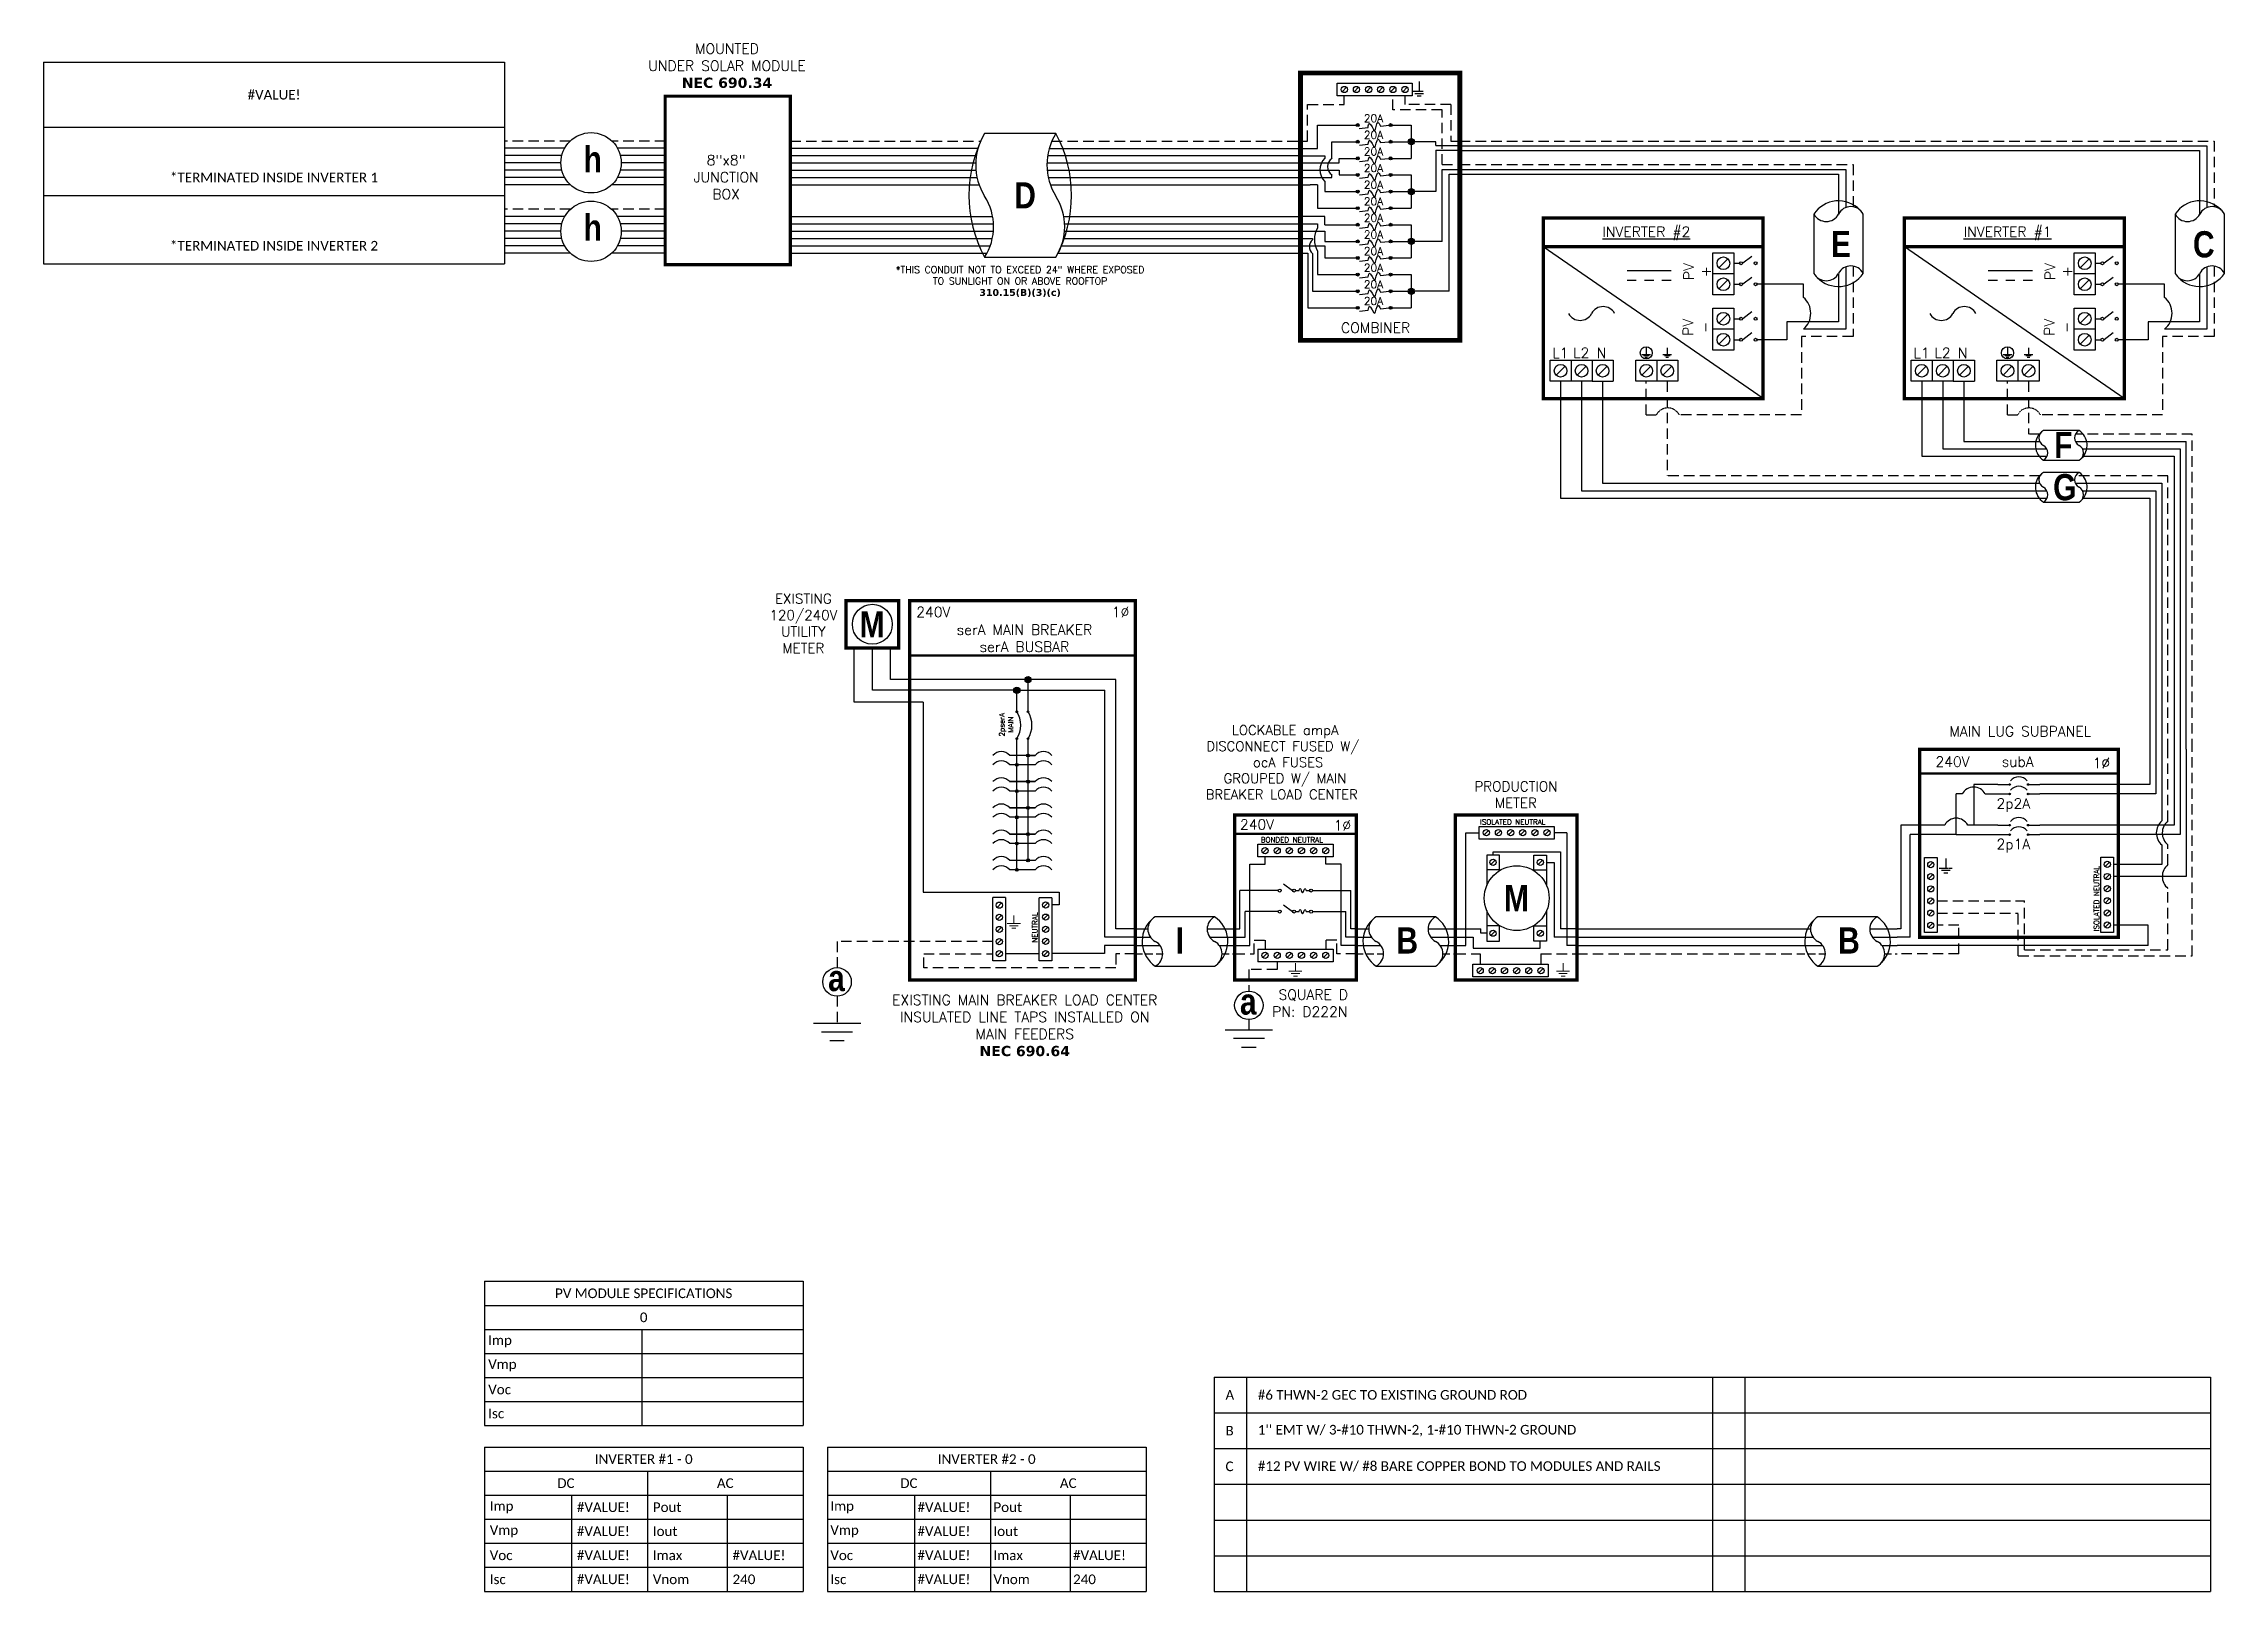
# Model space of a CAD drawing. Header units: feet. Extents: x 7089 to 7870, y 14556 to 15111.
import ezdxf

# ---------------------------------------------------------------- set-up
doc = ezdxf.new("R2010")
doc.units = ezdxf.units.FT
doc.header["$MEASUREMENT"] = 0
doc.linetypes.add('HIDDEN', pattern=[0.375, 0.25, -0.125])
for name, color, linetype in [('ONE LINE BLOCKS', 7, 'Continuous'), ('TABLES', 7, 'Continuous'), ('TEXT', 7, 'Continuous'), ('Z - TITLEBLOCK TXT', 7, 'Continuous')]:
    doc.layers.add(name, color=color, linetype=linetype)
doc.styles.add('ONE LINE TXT', font='techb___.ttf')
doc.styles.get("Standard").update_dxf_attribs({"font": 'simplex.shx'})

msp = doc.modelspace()

# ---------------------------------------------------------------- texts
at = {"color": 1, "linetype": 'Continuous'}
for s, p in [('%%UINVERTER #2', (7647.32, 15041.26)), ('%%UINVERTER #1', (7776.75, 15041.26))]:
    msp.add_text(s, height=3.6576, dxfattribs=at).set_placement(p)
at = {"color": 1, "attachment_point": 5}
for s, width, gutter_width, insert, char_height in [(' \\PMOUNTED \\PUNDER SOLAR MODULE\\P{\\fVerdana|b1|i0|c0|p34;NEC 690.34}', 73.0127, 7.17, (7333.67, 15105.61), 3.6576), ('8"x8"  JUNCTION BOX ', 0.4767, 7.17, (7333.37, 15062.67), 3.6576), ('L1', 0.1481, 0.75, (7632.27, 14999.68), 3.658), ('L2', 0.1481, 0.75, (7639.74, 14999.71), 3.658), ('N', 0.1481, 0.75, (7646.99, 14999.66), 3.66), ('L1', 0.1481, 0.75, (7761.7, 14999.68), 3.658), ('L2', 0.1481, 0.75, (7769.17, 14999.71), 3.658), ('N', 0.1481, 0.75, (7776.42, 14999.66), 3.66)]:
    msp.add_mtext_dynamic_manual_height_columns(s, width=width, gutter_width=gutter_width, heights=[0], dxfattribs=dict(at, insert=insert, char_height=char_height))
at = {"color": 1, "linetype": 'Continuous', "char_height": 9.3833, "attachment_point": 1, "style": 'ONE LINE TXT'}
for s, insert in [('{\\W1;\\C256;D}', (7436.59, 15060.85)), ('{\\W1;\\C256;E}', (7729.19, 15043.41)), ('{\\W1;\\C256;C}', (7858.91, 15043.3)), ('{\\W1;\\C256;F}', (7809.19, 14971.38)), ('{\\W1;\\C256;G}', (7808.81, 14956.27)), ('{\\W1;\\C256;I}', (7494.37, 14793.83)), ('{\\W1;\\C256;B}', (7573.51, 14793.83)), ('{\\W1;\\C256;B}', (7731.79, 14793.83))]:
    msp.add_mtext_dynamic_manual_height_columns(s, width=0.1385, gutter_width=2.13, heights=[0], dxfattribs=dict(at, insert=insert))
at = {"color": 1, "char_height": 3.658, "attachment_point": 5, "rotation": 90}
for s, width, insert in [('PV +', 2.8378, (7681.28, 15028.81)), ('PV +', 2.8378, (7810.72, 15028.81)), ('PV -', 2.8013, (7681.06, 15008.84)), ('PV -', 2.8013, (7810.49, 15008.84))]:
    msp.add_mtext_dynamic_manual_height_columns(s, width=width, gutter_width=0.75, heights=[0], dxfattribs=dict(at, insert=insert))
at = {"layer": 'TEXT', "color": 1, "insert": (7438.69, 15025.21), "char_height": 2.4568, "attachment_point": 5}
msp.add_mtext_dynamic_manual_height_columns('*THIS CONDUIT NOT TO EXCEED 24" WHERE EXPOSED TO SUNLIGHT ON OR ABOVE ROOFTOP\\P{\\fVerdana|b1|i0|c0|p34;310.15(B)(3)(c)}', width=94.0946, gutter_width=7.17, heights=[0], dxfattribs=at)
at = {"layer": 'Z - TITLEBLOCK TXT', "color": 1, "linetype": 'Continuous', "char_height": 9.3833, "attachment_point": 1, "style": 'ONE LINE TXT'}
for insert in [(7282.28, 15073.74), (7282.28, 15049.29)]:
    msp.add_mtext_dynamic_manual_height_columns('{\\W1;\\C256;h}', width=0.1385, gutter_width=2.13, heights=[0], dxfattribs=dict(at, insert=insert))

# ---------------------------------------------------------------- blocks, each defined once
blk = doc.blocks.new('6stringCombiner')
at = {"linetype": 'Continuous'}
h = blk.add_hatch(color=7, dxfattribs=at)
h.dxf.hatch_style = 1
edge = h.paths.add_edge_path()
edge.add_arc((20.51, 77.12), 0.513, 0, 360)
h = blk.add_hatch(color=7, dxfattribs=at)
h.dxf.hatch_style = 1
edge = h.paths.add_edge_path()
edge.add_arc((20.51, 71.16), 0.513, 0, 360)
h = blk.add_hatch(color=7, dxfattribs=at)
h.dxf.hatch_style = 1
edge = h.paths.add_edge_path()
edge.add_arc((32.29, 77.12), 0.513, 0, 360)
h = blk.add_hatch(color=7, dxfattribs=at)
h.dxf.hatch_style = 1
edge = h.paths.add_edge_path()
edge.add_arc((32.29, 71.16), 0.513, 0, 360)
h = blk.add_hatch(color=254, dxfattribs=at)
h.dxf.hatch_style = 1
edge = h.paths.add_edge_path()
edge.add_arc((39.7, 71.16), 1.11, 0, 360)
h = blk.add_hatch(color=7, dxfattribs=at)
h.dxf.hatch_style = 1
edge = h.paths.add_edge_path()
edge.add_arc((20.51, 65.2), 0.513, 0, 360)
h = blk.add_hatch(color=7, dxfattribs=at)
h.dxf.hatch_style = 1
edge = h.paths.add_edge_path()
edge.add_arc((32.29, 65.2), 0.513, 0, 360)
h = blk.add_hatch(color=253, dxfattribs=at)
h.dxf.hatch_style = 1
edge = h.paths.add_edge_path()
edge.add_arc((20.51, 59.24), 0.513, 0, 360)
h = blk.add_hatch(color=253, dxfattribs=at)
h.dxf.hatch_style = 1
edge = h.paths.add_edge_path()
edge.add_arc((32.29, 59.24), 0.513, 0, 360)
h = blk.add_hatch(color=253, dxfattribs=at)
h.dxf.hatch_style = 1
edge = h.paths.add_edge_path()
edge.add_arc((20.51, 53.28), 0.513, 0, 360)
h = blk.add_hatch(color=253, dxfattribs=at)
h.dxf.hatch_style = 1
edge = h.paths.add_edge_path()
edge.add_arc((20.51, 47.32), 0.513, 0, 360)
h = blk.add_hatch(color=253, dxfattribs=at)
h.dxf.hatch_style = 1
edge = h.paths.add_edge_path()
edge.add_arc((32.29, 53.28), 0.513, 0, 360)
h = blk.add_hatch(color=253, dxfattribs=at)
h.dxf.hatch_style = 1
edge = h.paths.add_edge_path()
edge.add_arc((32.29, 47.32), 0.513, 0, 360)
h = blk.add_hatch(color=254, dxfattribs=at)
h.dxf.hatch_style = 1
edge = h.paths.add_edge_path()
edge.add_arc((39.7, 53.28), 1.11, 0, 360)
h = blk.add_hatch(color=7, dxfattribs=at)
h.dxf.hatch_style = 1
edge = h.paths.add_edge_path()
edge.add_arc((20.53, 41.41), 0.513, 0, 360)
h = blk.add_hatch(color=7, dxfattribs=at)
h.dxf.hatch_style = 1
edge = h.paths.add_edge_path()
edge.add_arc((32.3, 41.41), 0.513, 0, 360)
h = blk.add_hatch(color=7, dxfattribs=at)
h.dxf.hatch_style = 1
edge = h.paths.add_edge_path()
edge.add_arc((20.53, 35.45), 0.513, 0, 360)
h = blk.add_hatch(color=7, dxfattribs=at)
h.dxf.hatch_style = 1
edge = h.paths.add_edge_path()
edge.add_arc((32.3, 35.45), 0.513, 0, 360)
h = blk.add_hatch(color=254, dxfattribs=at)
h.dxf.hatch_style = 1
edge = h.paths.add_edge_path()
edge.add_arc((39.71, 35.45), 1.11, 0, 360)
h = blk.add_hatch(color=7, dxfattribs=at)
h.dxf.hatch_style = 1
edge = h.paths.add_edge_path()
edge.add_arc((20.53, 29.49), 0.513, 0, 360)
h = blk.add_hatch(color=253, dxfattribs=at)
h.dxf.hatch_style = 1
edge = h.paths.add_edge_path()
edge.add_arc((20.53, 23.53), 0.513, 0, 360)
h = blk.add_hatch(color=7, dxfattribs=at)
h.dxf.hatch_style = 1
edge = h.paths.add_edge_path()
edge.add_arc((32.3, 29.49), 0.513, 0, 360)
h = blk.add_hatch(color=253, dxfattribs=at)
h.dxf.hatch_style = 1
edge = h.paths.add_edge_path()
edge.add_arc((32.3, 23.53), 0.513, 0, 360)
h = blk.add_hatch(color=253, dxfattribs=at)
h.dxf.hatch_style = 1
edge = h.paths.add_edge_path()
edge.add_arc((20.53, 17.57), 0.513, 0, 360)
h = blk.add_hatch(color=253, dxfattribs=at)
h.dxf.hatch_style = 1
edge = h.paths.add_edge_path()
edge.add_arc((32.3, 17.57), 0.513, 0, 360)
h = blk.add_hatch(color=254, dxfattribs=at)
h.dxf.hatch_style = 1
edge = h.paths.add_edge_path()
edge.add_arc((39.71, 17.57), 1.11, 0, 360)
h = blk.add_hatch(color=253, dxfattribs=at)
h.dxf.hatch_style = 1
edge = h.paths.add_edge_path()
edge.add_arc((20.53, 11.61), 0.513, 0, 360)
h = blk.add_hatch(color=253, dxfattribs=at)
h.dxf.hatch_style = 1
edge = h.paths.add_edge_path()
edge.add_arc((32.3, 11.61), 0.513, 0, 360)
at = {"color": 1, "linetype": 'Continuous'}
for p, q in [((13.11, 87.6), (13.11, 92.14)), ((13.11, 92.14), (40.06, 92.14)), ((40.06, 87.6), (13.11, 87.6)), ((40.06, 92.14), (40.06, 87.6)), ((21.09, 75.94), (24.21, 76.29)), ((21.1, 69.97), (24.22, 70.33)), ((28.68, 76.78), (31.78, 77.12)), ((28.69, 70.82), (31.79, 71.16)), ((21.1, 64.01), (24.22, 64.37)), ((28.69, 64.86), (31.79, 65.2)), ((21.1, 58.05), (24.22, 58.4)), ((28.69, 58.9), (31.79, 59.24)), ((21.1, 52.09), (24.22, 52.44)), ((28.69, 52.94), (31.79, 53.28)), ((28.69, 46.97), (31.79, 47.32)), ((21.1, 46.13), (24.22, 46.48)), ((21.1, 40.23), (24.22, 40.58)), ((28.69, 41.07), (31.79, 41.41)), ((21.1, 34.26), (24.22, 34.62)), ((28.69, 35.11), (31.79, 35.45)), ((21.1, 28.3), (24.22, 28.66)), ((28.69, 29.15), (31.79, 29.49)), ((28.69, 23.19), (31.79, 23.53)), ((21.1, 22.34), (24.22, 22.69)), ((21.1, 16.38), (24.22, 16.73)), ((28.69, 17.22), (31.79, 17.57)), ((21.1, 10.42), (24.22, 10.77)), ((28.69, 11.26), (31.79, 11.61))]:
    blk.add_line(p, q, dxfattribs=at)
at = {"color": 4, "linetype": 'Continuous'}
for p, q in [((16.49, 90.65), (14.92, 89.08)), ((20.84, 90.65), (19.27, 89.08)), ((25.19, 90.65), (23.62, 89.08)), ((29.54, 90.65), (27.97, 89.08)), ((33.89, 90.65), (32.32, 89.08)), ((38.25, 90.65), (36.67, 89.08))]:
    blk.add_line(p, q, dxfattribs=at)
at = {"color": 92, "linetype": 'HIDDEN', "ltscale": 15}
for p, q in [((15.71, 84.52), (15.71, 87.6)), ((33.11, 82.53), (33.11, 87.6)), ((37.46, 84.52), (37.46, 87.6)), ((2.56, 71.4), (2.56, 84.52)), ((2.56, 84.52), (15.71, 84.52)), ((50.72, 82.54), (33.11, 82.53)), ((53.89, 84.52), (37.46, 84.52)), ((50.72, 62.94), (50.72, 82.54)), ((53.89, 84.52), (53.89, 71.4)), ((0, 71.4), (2.56, 71.4)), ((53.89, 71.4), (57.11, 71.4)), ((50.72, 62.94), (57.11, 62.94))]:
    blk.add_line(p, q, dxfattribs=at)
at = {"color": 7, "linetype": 'Continuous'}
for p, q in [((48.55, 71.16), (39.7, 71.16)), ((48.55, 69.79), (48.55, 71.16)), ((0, 68.78), (3.44, 68.78)), ((0, 63.53), (3.43, 63.53)), ((48.55, 69.79), (57.11, 69.79)), ((0, 58.29), (3.44, 58.29)), ((8.71, 41.41), (13.92, 41.41)), ((11.3, 35.45), (13.92, 35.45)), ((50.72, 35.45), (39.71, 35.45))]:
    blk.add_line(p, q, dxfattribs=at)
at = {"color": 253, "linetype": 'Continuous'}
for p, q in [((0, 66.15), (3.44, 66.15)), ((48.55, 68.18), (48.55, 53.28)), ((48.55, 68.18), (57.11, 68.18)), ((0, 60.91), (3.44, 60.91)), ((0, 55.67), (3.44, 55.67)), ((6.06, 55.67), (6.06, 47.32)), ((53.31, 17.57), (53.31, 59.55)), ((53.31, 59.55), (57.11, 59.55)), ((6.06, 47.32), (13.92, 47.32)), ((48.55, 53.28), (39.7, 53.28)), ((0, 41.68), (6.06, 41.68)), ((6.06, 41.68), (6.06, 40.26)), ((0, 36.44), (4.34, 36.44)), ((4.34, 36.44), (4.34, 35.98)), ((6.06, 31.99), (6.06, 23.53)), ((0, 31.2), (2.65, 31.2)), ((2.65, 31.2), (2.65, 11.61)), ((4.34, 31.12), (4.34, 17.57)), ((6.06, 23.53), (13.93, 23.53)), ((4.34, 17.57), (8.68, 17.57)), ((8.68, 17.57), (13.92, 17.57)), ((53.31, 17.57), (40.82, 17.57)), ((2.65, 11.61), (6.06, 11.61)), ((6.06, 11.61), (13.92, 11.61))]:
    blk.add_line(p, q, dxfattribs=at)
for p, q in [((50.72, 35.45), (50.72, 61.25)), ((50.72, 61.25), (57.11, 61.25))]:
    blk.add_line(p, q)
at = {"color": 7}
for p, q in [((8.71, 44.3), (0, 44.3)), ((8.71, 41.41), (8.71, 44.3)), ((0, 39.06), (8.71, 39.06)), ((0, 33.82), (8.71, 33.82)), ((8.71, 39.06), (8.71, 35.45)), ((8.71, 35.45), (11.3, 35.45)), ((8.71, 33.82), (8.71, 29.49))]:
    blk.add_line(p, q, dxfattribs=at)
at = {"lineweight": 50, "const_width": 1.71}
blk.add_lwpolyline([(57.11, 0), (0, 0), (0, 95.81), (57.11, 95.81)], close=True, dxfattribs=at)
blk.add_lwpolyline([(57.11, 0), (0, 0), (0, 95.81), (57.11, 95.81)], close=True, dxfattribs=at)
at = {"color": 92, "linetype": 'HIDDEN', "ltscale": 15, "flags": 128}
for points in [[(40.18, 89.22), (44.87, 89.22)], [(44.05, 88.35), (41, 88.35)], [(43.24, 87.48), (41.81, 87.48)], [(42.53, 92.72), (42.53, 89.22)]]:
    blk.add_lwpolyline(points, dxfattribs=at)
at = {"color": 7, "linetype": 'Continuous', "flags": 128}
for points in [[(3.44, 68.78), (6.06, 68.78), (6.06, 77.12), (13.92, 77.12)], [(11.3, 65.2), (11.3, 71.16), (13.92, 71.16)], [(13.92, 77.12), (20.51, 77.12)], [(13.92, 71.16), (20.51, 71.16)], [(13.92, 71.16), (20.51, 71.16)], [(32.29, 77.12), (39.7, 77.12)], [(32.29, 71.16), (39.7, 71.16)], [(39.7, 77.12), (39.7, 65.2)], [(3.43, 63.53), (13.92, 63.53), (13.92, 65.2)], [(13.92, 65.2), (20.51, 65.2)], [(13.92, 65.2), (20.51, 65.2)], [(32.29, 65.2), (39.7, 65.2)], [(3.44, 58.29), (11.3, 58.29), (11.3, 59.24)], [(13.93, 41.41), (20.53, 41.41)], [(32.3, 41.41), (39.71, 41.41)], [(39.71, 41.41), (39.71, 29.49)], [(13.93, 35.45), (20.53, 35.45)], [(13.93, 35.45), (20.53, 35.45)], [(32.3, 35.45), (39.71, 35.45)], [(8.71, 29.49), (20.53, 29.49)], [(8.71, 29.49), (20.53, 29.49)], [(32.3, 29.49), (39.71, 29.49)]]:
    blk.add_lwpolyline(points, dxfattribs=at)
at = {"color": 253, "linetype": 'Continuous', "flags": 128}
for points in [[(3.44, 66.15), (8.68, 66.15), (8.68, 65.2)], [(3.44, 60.91), (13.92, 60.91), (13.92, 59.24)], [(6.06, 55.67), (3.44, 55.67)], [(8.68, 56.94), (8.68, 53.28), (13.92, 53.28)], [(13.92, 59.24), (20.51, 59.24)], [(13.92, 59.24), (20.51, 59.24)], [(32.29, 59.24), (39.7, 59.24)], [(39.7, 59.24), (39.7, 47.32)], [(13.92, 53.28), (20.51, 53.28)], [(13.92, 53.28), (20.51, 53.28)], [(13.92, 47.32), (20.51, 47.32)], [(32.29, 53.28), (39.7, 53.28)], [(32.29, 47.32), (39.7, 47.32)], [(13.93, 23.53), (20.53, 23.53)], [(13.93, 23.53), (20.53, 23.53)], [(32.3, 23.53), (39.71, 23.53)], [(39.71, 23.53), (39.71, 11.61)], [(13.93, 17.57), (20.53, 17.57)], [(13.93, 17.57), (20.53, 17.57)], [(32.3, 17.57), (39.71, 17.57)], [(13.93, 11.61), (20.53, 11.61)], [(32.3, 11.61), (39.71, 11.61)]]:
    blk.add_lwpolyline(points, dxfattribs=at)
at = {"color": 4, "linetype": 'Continuous'}
for centre in [(15.71, 89.87), (20.06, 89.87), (24.41, 89.87), (28.76, 89.87), (33.11, 89.87), (37.46, 89.87)]:
    blk.add_circle(centre, 1.11, dxfattribs=at)
at = {"color": 7, "linetype": 'Continuous'}
for centre, radius in [((20.51, 77.12), 0.513), ((20.51, 71.16), 0.513), ((32.29, 77.12), 0.513), ((32.29, 71.16), 0.513), ((39.7, 71.16), 1.11), ((39.7, 71.16), 1.11), ((20.51, 65.2), 0.513), ((32.29, 65.2), 0.513), ((39.7, 53.28), 1.11), ((39.7, 53.28), 1.11), ((20.53, 41.41), 0.513), ((32.3, 41.41), 0.513), ((20.53, 35.45), 0.513), ((32.3, 35.45), 0.513), ((39.71, 35.45), 1.11), ((39.71, 35.45), 1.11), ((20.53, 29.49), 0.513), ((32.3, 29.49), 0.513), ((39.71, 17.57), 1.11), ((39.71, 17.57), 1.11)]:
    blk.add_circle(centre, radius, dxfattribs=at)
at = {"color": 253, "linetype": 'Continuous'}
for centre in [(20.51, 59.24), (32.29, 59.24), (20.51, 53.28), (20.51, 47.32), (32.29, 53.28), (32.29, 47.32), (20.53, 23.53), (32.3, 23.53), (20.53, 17.57), (32.3, 17.57), (20.53, 11.61), (32.3, 11.61)]:
    blk.add_circle(centre, 0.513, dxfattribs=at)
for centre, radius, start, end in [((12.9, 61.07), 5.91, 135.60546, 224.39454), ((13.49, 36.12), 8.5, 150.90883, 209.09117), ((6.41, 33.55), 3.19, 130.40072, 229.59928)]:
    blk.add_arc(centre, radius, start, end, dxfattribs=at)
at = {"color": 7, "linetype": 'Continuous'}
blk.add_arc((13.34, 62.22), 3.61, 124.35666, 235.64334, dxfattribs=at)
at = {"color": 1, "linetype": 'Continuous'}
for points in [[(24.21, 76.29), (24.72, 77.69), (26.59, 75.2), (27.74, 78.03), (28.68, 76.78)], [(24.22, 70.33), (24.73, 71.73), (26.6, 69.23), (27.76, 72.07), (28.69, 70.82)], [(24.22, 64.37), (24.73, 65.77), (26.6, 63.27), (27.76, 66.1), (28.69, 64.86)], [(24.22, 58.4), (24.73, 59.81), (26.6, 57.31), (27.76, 60.14), (28.69, 58.9)], [(24.22, 52.44), (24.73, 53.85), (26.6, 51.35), (27.76, 54.18), (28.69, 52.94)], [(24.22, 46.48), (24.73, 47.88), (26.6, 45.39), (27.76, 48.22), (28.69, 46.97)], [(24.22, 40.58), (24.73, 41.98), (26.6, 39.49), (27.76, 42.32), (28.69, 41.07)], [(24.22, 34.62), (24.73, 36.02), (26.6, 33.52), (27.76, 36.36), (28.69, 35.11)], [(24.22, 28.66), (24.73, 30.06), (26.6, 27.56), (27.76, 30.39), (28.69, 29.15)], [(24.22, 22.69), (24.73, 24.1), (26.6, 21.6), (27.76, 24.43), (28.69, 23.19)], [(24.22, 16.73), (24.73, 18.13), (26.6, 15.64), (27.76, 18.47), (28.69, 17.22)], [(24.22, 10.77), (24.73, 12.17), (26.6, 9.68), (27.76, 12.51), (28.69, 11.26)]]:
    blk.add_spline(points, degree=3, dxfattribs=at)
for p in [(22.67, 78.19), (22.68, 72.23), (22.68, 66.27), (22.68, 60.31), (22.68, 54.35), (22.68, 48.39), (22.68, 42.48), (22.68, 36.52), (22.68, 30.56), (22.68, 24.6), (22.68, 18.64), (22.68, 12.68)]:
    blk.add_text('20A', height=2.778, dxfattribs=at).set_placement(p)
at = {"color": 1, "insert": (26.91, 4.5), "char_height": 3.658, "attachment_point": 5}
blk.add_mtext_dynamic_manual_height_columns('COMBINER', width=1.1897, gutter_width=7.17, heights=[0], dxfattribs=at)
blk = doc.blocks.new('*T22')
at = {"color": 0, "lineweight": -2, "transparency": 16777216}
for p, q in [((0, 0), (165.11, 0)), ((0, 0), (0, -72.27)), ((165.11, 0), (165.11, -72.27)), ((0, -23.32), (165.11, -23.32)), ((0, -47.8), (165.11, -47.8)), ((0, -72.27), (165.11, -72.27))]:
    blk.add_line(p, q, dxfattribs=at)
at = {"color": 0, "linetype": 'Continuous', "transparency": 16777216, "char_height": 3.4544, "width": 156.9097, "attachment_point": 5}
for s, insert in [('{\\fCalibri|b0|i0|c0;#VALUE!', (82.56, -11.66)), ('{\\fCalibri|b0|i0|c0;^J^J*TERMINATED INSIDE INVERTER 1', (82.56, -35.56)), ('{\\fCalibri|b0|i0|c0;^J^J*TERMINATED INSIDE INVERTER 2', (82.56, -60.03))]:
    blk.add_mtext(s, dxfattribs=dict(at, insert=insert))
blk = doc.blocks.new('2inverterSub')
at = {"layer": 'ONE LINE BLOCKS', "linetype": 'Continuous'}
h = blk.add_hatch(color=1, dxfattribs=at)
h.dxf.hatch_style = 1
edge = h.paths.add_edge_path()
edge.add_arc((40.28, 60.73), 0.291, 0, 360)
h = blk.add_hatch(color=1, dxfattribs=at)
h.dxf.hatch_style = 1
edge = h.paths.add_edge_path()
edge.add_arc((40.28, 57.35), 0.291, 0, 360)
h = blk.add_hatch(color=1, dxfattribs=at)
h.dxf.hatch_style = 1
edge = h.paths.add_edge_path()
edge.add_arc((46.96, 60.73), 0.291, 0, 360)
h = blk.add_hatch(color=1, dxfattribs=at)
h.dxf.hatch_style = 1
edge = h.paths.add_edge_path()
edge.add_arc((46.96, 57.35), 0.291, 0, 360)
h = blk.add_hatch(color=1, dxfattribs=at)
h.dxf.hatch_style = 1
edge = h.paths.add_edge_path()
edge.add_arc((40.28, 46.17), 0.291, 0, 360)
h = blk.add_hatch(color=1, dxfattribs=at)
h.dxf.hatch_style = 1
edge = h.paths.add_edge_path()
edge.add_arc((40.28, 42.79), 0.291, 0, 360)
h = blk.add_hatch(color=1, dxfattribs=at)
h.dxf.hatch_style = 1
edge = h.paths.add_edge_path()
edge.add_arc((46.96, 46.17), 0.291, 0, 360)
h = blk.add_hatch(color=1, dxfattribs=at)
h.dxf.hatch_style = 1
edge = h.paths.add_edge_path()
edge.add_arc((46.96, 42.79), 0.291, 0, 360)
at = {"color": 7, "linetype": 'Continuous'}
for p, q in [((90.5, 73.37), (90.5, 60.73)), ((99.2, 73.37), (99.2, 46.17)), ((36.09, 60.73), (27.43, 60.73)), ((27.43, 60.73), (27.43, 46.17)), ((90.5, 60.73), (51.15, 60.73)), ((17.02, 46.17), (1.34, 46.17)), ((1.34, 46.17), (1.34, 9)), ((36.09, 46.17), (25.26, 46.17)), ((99.2, 46.17), (51.15, 46.17)), ((1.34, 9), (0, 9))]:
    blk.add_line(p, q, dxfattribs=at)
at = {"color": 10, "linetype": 'Continuous'}
for p, q in [((92.67, 73.37), (92.67, 57.35)), ((101.37, 73.37), (101.37, 42.79)), ((21.14, 42.79), (21.14, 57.35)), ((23.31, 57.35), (21.14, 57.35)), ((31.55, 57.35), (36.09, 57.35)), ((92.67, 57.35), (51.15, 57.35)), ((21.14, 42.79), (4.63, 42.79)), ((4.63, 6), (4.63, 42.79)), ((21.14, 42.79), (36.09, 42.79)), ((101.37, 42.79), (51.15, 42.79)), ((4.63, 6), (0, 6))]:
    blk.add_line(p, q, dxfattribs=at)
at = {"color": 253, "linetype": 'Continuous'}
for p, q in [((94.85, 73.37), (94.85, 47.66)), ((103.55, 73.37), (103.55, 27.76)), ((94.85, 39.1), (94.85, 32.11)), ((94.85, 32.11), (77.54, 32.11)), ((103.55, 27.76), (77.54, 27.76)), ((89.88, 10.36), (77.54, 10.36)), ((89.88, 3), (89.88, 10.36)), ((89.88, 3), (0, 3))]:
    blk.add_line(p, q, dxfattribs=at)
at = {"color": 10, "linetype": 'Continuous'}
blk.add_arc((27.43, 55.19), 4.65, 27.66392, 152.33608, dxfattribs=at)
at = {"color": 7, "linetype": 'Continuous'}
blk.add_arc((21.14, 44.01), 4.65, 27.66392, 152.33608, dxfattribs=at)
at = {"color": 253, "linetype": 'Continuous'}
blk.add_arc((98.43, 43.38), 5.58, 129.92155, 230.07845, dxfattribs=at)
at = {"layer": 'ONE LINE BLOCKS', "lineweight": 50}
blk.add_line((8.04, 64.67), (79.2, 64.67), dxfattribs=at)
at = {"layer": 'ONE LINE BLOCKS', "lineweight": 50, "const_width": 1.19}
blk.add_lwpolyline([(8.04, 6.01), (8.04, 73.37), (79.2, 73.37), (79.2, 6.01)], close=True, dxfattribs=at)
at = {"layer": 'TEXT', "color": 92, "linetype": 'HIDDEN', "ltscale": 15}
for p, q in [((97.02, 47.66), (97.02, 73.37)), ((105.72, -0.66), (105.72, 73.37)), ((97.02, 32.03), (97.02, 39.1)), ((97.02, 1.52), (97.02, 23.48)), ((14.31, 18.99), (45.6, 18.99)), ((45.6, 1.52), (45.6, 18.99)), ((14.31, 14.64), (43.39, 14.64)), ((22.14, 10.28), (14.31, 10.28)), ((22.14, 0), (22.14, 10.28)), ((43.39, -0.66), (43.39, 14.64)), ((22.14, 0), (0, 0)), ((45.6, 1.52), (97.02, 1.52)), ((43.39, -0.66), (105.72, -0.66))]:
    blk.add_line(p, q, dxfattribs=at)
at = {"layer": 'TEXT', "color": 92, "linetype": 'HIDDEN', "flags": 128}
for points in [[(17.42, 34.26), (17.42, 30.76)], [(15.08, 30.76), (19.76, 30.76)], [(18.95, 29.89), (15.89, 29.89)], [(18.13, 29.02), (16.7, 29.02)]]:
    blk.add_lwpolyline(points, dxfattribs=at)
at = {"layer": 'TEXT', "color": 92, "linetype": 'Continuous', "ltscale": 4}
for centre in [(100.49, 43.38), (100.49, 27.76)]:
    blk.add_arc(centre, 5.51, 129.05896, 230.94104, dxfattribs=at)
at = {"layer": 'Z - TITLEBLOCK TXT', "color": 1, "linetype": 'Continuous'}
for p, q in [((9.77, 7.69), (9.77, 34.63)), ((9.77, 34.63), (14.31, 34.63)), ((14.31, 34.63), (14.31, 7.69)), ((73, 7.76), (73, 34.71)), ((73, 34.71), (77.54, 34.71)), ((77.54, 34.71), (77.54, 7.76)), ((14.31, 7.69), (9.77, 7.69)), ((77.54, 7.76), (73, 7.76))]:
    blk.add_line(p, q, dxfattribs=at)
at = {"layer": 'Z - TITLEBLOCK TXT', "color": 4, "linetype": 'Continuous'}
for p, q in [((12.83, 32.82), (11.25, 31.25)), ((76.06, 32.9), (74.49, 31.32)), ((12.83, 28.47), (11.25, 26.9)), ((12.83, 24.12), (11.25, 22.55)), ((76.06, 28.54), (74.49, 26.97)), ((76.06, 24.19), (74.49, 22.62)), ((12.83, 19.77), (11.25, 18.2)), ((76.06, 19.84), (74.49, 18.27)), ((12.83, 15.42), (11.25, 13.85)), ((12.83, 11.07), (11.25, 9.5)), ((76.06, 15.49), (74.49, 13.92)), ((76.06, 11.14), (74.49, 9.57))]:
    blk.add_line(p, q, dxfattribs=at)
at = {"layer": 'Z - TITLEBLOCK TXT', "color": 1, "linetype": 'Continuous', "flags": 128}
for points in [[(36.09, 60.73), (40.28, 60.73)], [(36.09, 60.73), (40.28, 60.73)], [(36.09, 57.35), (40.28, 57.35)], [(36.09, 57.35), (40.28, 57.35)], [(46.96, 60.73), (51.15, 60.73)], [(46.96, 57.35), (51.15, 57.35)], [(36.09, 46.17), (40.28, 46.17)], [(36.09, 46.17), (40.28, 46.17)], [(36.09, 42.79), (40.28, 42.79)], [(36.09, 42.79), (40.28, 42.79)], [(46.96, 46.17), (51.15, 46.17)], [(46.96, 42.79), (51.15, 42.79)]]:
    blk.add_lwpolyline(points, dxfattribs=at)
at = {"layer": 'Z - TITLEBLOCK TXT', "color": 1, "linetype": 'Continuous'}
for centre in [(40.28, 60.73), (40.28, 57.35), (46.96, 60.73), (46.96, 57.35), (40.28, 46.17), (40.28, 42.79), (46.96, 46.17), (46.96, 42.79)]:
    blk.add_circle(centre, 0.291, dxfattribs=at)
at = {"layer": 'Z - TITLEBLOCK TXT', "color": 4, "linetype": 'Continuous'}
for centre in [(12.04, 32.04), (75.27, 32.11), (12.04, 27.69), (12.04, 23.34), (75.27, 27.76), (75.27, 23.41), (12.04, 18.99), (12.04, 14.64), (75.27, 19.06), (75.27, 14.71), (12.04, 10.28), (75.27, 10.36)]:
    blk.add_circle(centre, 1.11, dxfattribs=at)
at = {"layer": 'Z - TITLEBLOCK TXT', "color": 1, "linetype": 'Continuous'}
for centre in [(43.62, 59.53), (43.62, 56.15), (43.62, 44.97), (43.62, 41.59)]:
    blk.add_arc(centre, 3.93, 40.3392, 139.6608, dxfattribs=at)
at = {"layer": 'TABLES', "color": 1, "linetype": 'Continuous'}
for s, p in [('2p2A', (35.59, 52.11)), ('2p1A', (35.59, 37.55))]:
    blk.add_text(s, height=3.658, dxfattribs=at).set_placement(p)
at = {"layer": 'TABLES', "color": 4, "linetype": 'Continuous'}
blk.add_text('ISOLATED NEUTRAL', height=1.8743, rotation=90, dxfattribs=at).set_placement((72.35, 8.12))
at = {"layer": 'TEXT', "color": 1, "attachment_point": 5}
for s, width, gutter_width, insert, char_height in [('MAIN LUG SUBPANEL ', 62.3984, 7.17, (44.08, 79.8), 3.6576), ('240V', 0.1481, 0.75, (19.83, 68.92), 3.658), ('subA', 0.1481, 0.75, (43.21, 68.92), 3.658), ('1∅', 0.1481, 0.75, (73.19, 68.41), 3.658)]:
    blk.add_mtext_dynamic_manual_height_columns(s, width=width, gutter_width=gutter_width, heights=[0], dxfattribs=dict(at, insert=insert, char_height=char_height))
blk = doc.blocks.new('*U13')
at = {"color": 7}
for p, q in [((-35.53, 9), (-31.05, 9)), ((-9.81, 9), (0, 9))]:
    blk.add_line(p, q, dxfattribs=at)
at = {"color": 7, "linetype": 'Continuous'}
for p, q in [((-7.14, 13.31), (-28.39, 13.31)), ((-28.39, -4.31), (-7.14, -4.31))]:
    blk.add_line(p, q, dxfattribs=at)
at = {"color": 10}
for p, q in [((-35.53, 6), (-30.11, 6)), ((-8.87, 6), (0, 6))]:
    blk.add_line(p, q, dxfattribs=at)
at = {"color": 253}
for p, q in [((-35.53, 3), (-26.66, 3)), ((-5.41, 3), (0, 3))]:
    blk.add_line(p, q, dxfattribs=at)
at = {"color": 92, "linetype": 'HIDDEN', "ltscale": 10}
for p, q in [((-4.48, 0), (0, 0)), ((-35.53, 0), (-25.72, 0))]:
    blk.add_line(p, q, dxfattribs=at)
at = {"color": 7, "linetype": 'Continuous'}
for centre, start, end in [((-22.54, 4.5), 133.97324, 236.42648), ((-12.99, 4.5), 313.97324, 56.42648)]:
    blk.add_arc(centre, 10.58, start, end, dxfattribs=at)
at = {"linetype": 'Continuous'}
for centre, start, end in [((-26.08, 8.91), 117.66392, 242.33608), ((-4.83, 8.91), 117.66392, 242.33608), ((-30.7, 0.09), 297.66392, 62.33608), ((-9.45, 0.09), 297.66392, 62.33608)]:
    blk.add_arc(centre, 4.98, start, end, dxfattribs=at)
blk = doc.blocks.new('*U27')
at = {"color": 7}
blk.add_line((-79.14, 9), (0, 9), dxfattribs=at)
at = {"color": 10}
blk.add_line((-79.14, 6), (0, 6), dxfattribs=at)
at = {"color": 253}
blk.add_line((-79.14, 3), (0, 3), dxfattribs=at)
at = {"color": 92, "linetype": 'HIDDEN', "ltscale": 15}
blk.add_line((-79.14, 0), (0, 0), dxfattribs=at)
blk = doc.blocks.new('fusedDisconnect')
at = {"lineweight": 50}
blk.add_line((-43.61, 43.06), (0, 43.06), dxfattribs=at)
at = {"color": 1, "linetype": 'Continuous'}
for p, q in [((-35.27, 34.78), (-35.27, 39.32)), ((-35.27, 39.32), (-8.32, 39.32)), ((-8.32, 39.32), (-8.32, 34.78)), ((-8.32, 34.78), (-35.27, 34.78)), ((-26.07, 25.18), (-22.81, 22.74)), ((-26.07, 17.65), (-22.81, 15.2)), ((-21.73, 22.73), (-20.49, 22.73)), ((-17.94, 22.73), (-16.7, 22.73)), ((-21.73, 15.2), (-20.49, 15.2)), ((-17.94, 15.2), (-16.7, 15.2)), ((-35.27, 1.76), (-8.32, 1.76)), ((-35.27, 1.76), (-35.27, -2.78)), ((-8.32, 1.76), (-8.32, -2.78)), ((-8.32, -2.78), (-35.27, -2.78))]:
    blk.add_line(p, q, dxfattribs=at)
at = {"color": 253, "linetype": 'Continuous'}
for p, q in [((-38.16, 3), (-38.16, 32.17)), ((-38.16, 32.17), (-32.67, 32.17)), ((-32.67, 32.17), (-32.67, 34.78)), ((-10.92, 32.17), (-10.92, 34.78)), ((-5.43, 32.17), (-10.92, 32.17)), ((-5.43, 3), (-5.43, 32.17)), ((-43.61, 3), (-38.16, 3)), ((0, 3), (-5.43, 3))]:
    blk.add_line(p, q, dxfattribs=at)
at = {"color": 4, "linetype": 'Continuous'}
for p, q in [((-31.89, 37.83), (-33.46, 36.26)), ((-27.53, 37.83), (-29.11, 36.26)), ((-23.18, 37.83), (-24.76, 36.26)), ((-18.83, 37.83), (-20.41, 36.26)), ((-14.48, 37.83), (-16.06, 36.26)), ((-10.13, 37.83), (-11.7, 36.26)), ((-31.89, 0.28), (-33.46, -1.3)), ((-27.53, 0.28), (-29.11, -1.3)), ((-23.18, 0.28), (-24.76, -1.3)), ((-18.83, 0.28), (-20.41, -1.3)), ((-14.48, 0.28), (-16.06, -1.3)), ((-10.13, 0.28), (-11.7, -1.3))]:
    blk.add_line(p, q, dxfattribs=at)
at = {"color": 7, "linetype": 'Continuous'}
for p, q in [((-27.97, 22.73), (-41.66, 22.73)), ((-41.66, 9), (-41.66, 22.73)), ((-15.62, 22.73), (-1.93, 22.73)), ((-1.93, 9), (-1.93, 22.73))]:
    blk.add_line(p, q, dxfattribs=at)
at = {"color": 7}
for p, q in [((-43.61, 9), (-41.66, 9)), ((0, 9), (-1.93, 9))]:
    blk.add_line(p, q, dxfattribs=at)
at = {"color": 10, "linetype": 'Continuous'}
for p, q in [((-27.97, 15.2), (-39.8, 15.2)), ((-39.8, 6), (-39.8, 15.2)), ((-15.62, 15.2), (-3.79, 15.19)), ((-3.79, 6), (-3.79, 15.2)), ((-43.61, 6), (-39.8, 6)), ((0, 6), (-3.79, 6))]:
    blk.add_line(p, q, dxfattribs=at)
at = {"color": 92, "linetype": 'HIDDEN', "ltscale": 15}
for p, q in [((-43.61, 0), (-36.58, 0)), ((-36.58, 0), (-36.58, 4.9)), ((-36.58, 4.9), (-32.67, 4.9)), ((-32.67, 4.9), (-32.67, 1.76)), ((-7.01, 4.9), (-10.92, 4.9)), ((-10.92, 4.9), (-10.92, 1.76)), ((-7.01, 0), (-7.01, 4.9)), ((0, 0), (-7.01, 0)), ((-28.32, -5.55), (-38.48, -5.55)), ((-38.48, -5.55), (-38.48, -13.28)), ((-28.32, -2.78), (-28.32, -5.55)), ((-38.48, -23.51), (-38.48, -27.17))]:
    blk.add_line(p, q, dxfattribs=at)
at = {"lineweight": 50, "const_width": 1.19}
blk.add_lwpolyline([(-43.61, -9.34), (-43.61, 49.84), (0, 49.84), (0, -9.34)], close=True, dxfattribs=at)
at = {"color": 92, "linetype": 'Continuous', "lineweight": 5, "ltscale": 0.05, "flags": 128}
for points in [[(-24.14, -6.17), (-19.45, -6.17)], [(-20.27, -7.03), (-23.32, -7.03)], [(-21.8, -3.32), (-21.8, -6.17)], [(-21.08, -7.9), (-22.51, -7.9)]]:
    blk.add_lwpolyline(points, dxfattribs=at)
at = {"color": 92, "linetype": 'Continuous', "ltscale": 4, "flags": 128}
for points in [[(-46.96, -27.17), (-30, -27.17)], [(-32.93, -30.31), (-44.02, -30.31)], [(-35.87, -33.46), (-41.08, -33.46)]]:
    blk.add_lwpolyline(points, dxfattribs=at)
at = {"color": 4, "linetype": 'Continuous'}
for centre in [(-32.67, 37.05), (-28.32, 37.05), (-23.97, 37.05), (-19.62, 37.05), (-15.27, 37.05), (-10.92, 37.05), (-32.67, -0.51), (-28.32, -0.51), (-23.97, -0.51), (-19.62, -0.51), (-15.27, -0.51), (-10.92, -0.51)]:
    blk.add_circle(centre, 1.11, dxfattribs=at)
at = {"color": 1, "linetype": 'Continuous'}
for centre in [(-27.43, 22.73), (-27.43, 15.2), (-22.27, 22.73), (-22.27, 15.2), (-16.16, 22.73), (-16.16, 15.19)]:
    blk.add_circle(centre, 0.541, dxfattribs=at)
at = {"color": 7, "linetype": 'Continuous'}
blk.add_circle((-38.48, -18.39), 5.11, dxfattribs=at)
at = {"color": 1, "linetype": 'Continuous'}
for points in [[(-20.49, 22.73), (-20.12, 23.49), (-19.22, 21.97), (-18.39, 23.49), (-17.94, 22.73)], [(-20.49, 15.2), (-20.12, 15.96), (-19.22, 14.43), (-18.39, 15.96), (-17.94, 15.2)]]:
    blk.add_spline(points, degree=3, dxfattribs=at)
at = {"color": 4, "linetype": 'Continuous'}
blk.add_text('BONDED NEUTRAL', height=1.8743, dxfattribs=at).set_placement((-34.19, 39.97))
at = {"color": 1}
for s, width, gutter_width, heights, insert, char_height, attachment_point in [('\\A1;\\pi14.315;LOCKABLE ampA \\P\\pi5.1859;DISCONNECT FUSED W/ \\P\\pi21.882;ocA FUSES\\P\\pi11.355;GROUPED W/ MAIN \\P\\pi4.9392;BREAKER LOAD CENTER', 71.8931, 92.23, [38.55], (-58.88, 81.95), 3.4544, 1), ('240V', 0.1481, 0.75, [0], (-35.55, 46.4), 3.658, 5), ('1∅', 0.1481, 0.75, [0], (-4.98, 46.1), 3.658, 5), ('\\A1;\\pi7.3884,t25.676;SQUARE D\\P\\pi5.1241,t23.412;PN: D222N', 35.0816, 28.88, [13.54], (-35.24, -12.75), 3.6576, 1)]:
    blk.add_mtext_dynamic_manual_height_columns(s, width=width, gutter_width=gutter_width, heights=heights, dxfattribs=dict(at, insert=insert, char_height=char_height, attachment_point=attachment_point))
at = {"color": 1, "linetype": 'Continuous', "insert": (-41.67, -12.34), "char_height": 9.3833, "attachment_point": 1, "style": 'ONE LINE TXT'}
blk.add_mtext_dynamic_manual_height_columns('{\\W1;\\C256;a}', width=0.1385, gutter_width=2.13, heights=[0], dxfattribs=at)
blk = doc.blocks.new('*U19')
at = {"color": 7}
for p, q in [((-35.53, 9), (-31.05, 9)), ((-9.81, 9), (0, 9))]:
    blk.add_line(p, q, dxfattribs=at)
at = {"color": 7, "linetype": 'Continuous'}
for p, q in [((-7.14, 13.31), (-28.39, 13.31)), ((-28.39, -4.31), (-7.14, -4.31))]:
    blk.add_line(p, q, dxfattribs=at)
at = {"color": 10}
for p, q in [((-35.53, 6), (-30.11, 6)), ((-8.87, 6), (0, 6))]:
    blk.add_line(p, q, dxfattribs=at)
at = {"color": 253}
for p, q in [((-35.53, 3), (-26.66, 3)), ((-5.41, 3), (0, 3))]:
    blk.add_line(p, q, dxfattribs=at)
at = {"color": 92, "linetype": 'HIDDEN', "ltscale": 10}
for p, q in [((-4.48, 0), (0, 0)), ((-35.53, 0), (-25.72, 0))]:
    blk.add_line(p, q, dxfattribs=at)
at = {"color": 7, "linetype": 'Continuous'}
for centre, start, end in [((-22.54, 4.5), 133.97324, 236.42648), ((-12.99, 4.5), 313.97324, 56.42648)]:
    blk.add_arc(centre, 10.58, start, end, dxfattribs=at)
at = {"linetype": 'Continuous'}
for centre, start, end in [((-26.08, 8.91), 117.66392, 242.33608), ((-4.83, 8.91), 117.66392, 242.33608), ((-30.7, 0.09), 297.66392, 62.33608), ((-9.45, 0.09), 297.66392, 62.33608)]:
    blk.add_arc(centre, 4.98, start, end, dxfattribs=at)
blk = doc.blocks.new('*U20')
at = {"color": 7}
for name, p in [('fusedDisconnect', (0, 0)), ('*U19', (-43.61, 0))]:
    blk.add_blockref(name, p, dxfattribs=at)
blk = doc.blocks.new('productionMeter')
at = {"color": 253, "linetype": 'Continuous'}
for p, q in [((-39.9, 3), (-39.9, 43.45)), ((-39.9, 43.45), (-35.13, 43.45)), ((-3.71, 43.45), (-8.18, 43.45)), ((-3.71, 43.45), (-3.71, 3)), ((-43.61, 3), (-39.9, 3)), ((0, 3), (-3.71, 3))]:
    blk.add_line(p, q, dxfattribs=at)
at = {"color": 1, "linetype": 'Continuous'}
for p, q in [((-35.13, 41.18), (-35.13, 45.72)), ((-35.13, 45.72), (-8.18, 45.72)), ((-8.18, 41.18), (-35.13, 41.18)), ((-8.18, 45.72), (-8.18, 41.18)), ((-32.38, 35.4), (-32.38, 24.5)), ((-27.84, 35.4), (-32.38, 35.4)), ((-27.84, 29.86), (-27.84, 35.4)), ((-15.47, 29.86), (-15.47, 35.4)), ((-15.47, 35.4), (-10.93, 35.4)), ((-10.93, 35.4), (-10.93, 24.5)), ((-27.84, 30.21), (-32.38, 30.21)), ((-15.47, 30.21), (-10.93, 30.21)), ((-32.38, 15.55), (-32.38, 4.64)), ((-27.84, 10.04), (-32.38, 10.04)), ((-27.84, 4.64), (-27.84, 10.18)), ((-15.47, 4.64), (-15.47, 10.18)), ((-15.47, 10.04), (-10.93, 10.04)), ((-10.93, 15.55), (-10.93, 4.64)), ((-32.38, 4.64), (-27.84, 4.64)), ((-10.93, 4.64), (-15.47, 4.64)), ((-37.32, -8.24), (-37.32, -3.7)), ((-37.32, -3.7), (-10.37, -3.7)), ((-10.37, -3.7), (-10.37, -8.24)), ((-10.37, -8.24), (-37.32, -8.24))]:
    blk.add_line(p, q, dxfattribs=at)
at = {"color": 4, "linetype": 'Continuous'}
for p, q in [((-31.74, 44.23), (-33.32, 42.66)), ((-27.39, 44.23), (-28.97, 42.66)), ((-23.04, 44.23), (-24.62, 42.66)), ((-18.69, 44.23), (-20.26, 42.66)), ((-14.34, 44.23), (-15.91, 42.66)), ((-9.99, 44.23), (-11.56, 42.66)), ((-29.33, 33.59), (-30.9, 32.02)), ((-12.41, 33.59), (-13.98, 32.02)), ((-29.33, 8.23), (-30.9, 6.66)), ((-12.41, 8.23), (-13.98, 6.66)), ((-33.93, -5.19), (-35.51, -6.76)), ((-29.58, -5.19), (-31.15, -6.76)), ((-25.23, -5.19), (-26.8, -6.76)), ((-20.88, -5.19), (-22.45, -6.76)), ((-16.53, -5.19), (-18.1, -6.76)), ((-12.18, -5.19), (-13.75, -6.76))]:
    blk.add_line(p, q, dxfattribs=at)
at = {"color": 7}
for p, q in [((-30.11, 35.4), (-30.11, 36.59)), ((-30.11, 36.59), (-5.98, 36.59)), ((-5.98, 36.59), (-5.98, 9)), ((-43.61, 9), (-34.54, 9)), ((-34.54, 7.44), (-34.54, 9)), ((0, 9), (-5.98, 9)), ((-32.38, 7.44), (-34.54, 7.44))]:
    blk.add_line(p, q, dxfattribs=at)
at = {"color": 10, "linetype": 'Continuous'}
for p, q in [((-10.93, 32.81), (-8.25, 32.81)), ((-8.25, 32.81), (-8.25, 6)), ((-43.61, 6), (-37.24, 6)), ((-37.24, 6), (-37.24, 2.05)), ((-37.24, 2.05), (-13.2, 2.05)), ((-13.2, 2.05), (-13.2, 4.64)), ((0, 6), (-8.25, 6))]:
    blk.add_line(p, q, dxfattribs=at)
at = {"color": 92, "linetype": 'HIDDEN', "ltscale": 15}
for p, q in [((-43.61, 0), (-34.72, 0)), ((-12.97, 0), (-12.97, -3.7)), ((-12.97, 0), (0, 0)), ((-34.72, 0), (-34.72, -3.7))]:
    blk.add_line(p, q, dxfattribs=at)
at = {"lineweight": 50, "const_width": 1.19}
blk.add_lwpolyline([(-43.61, -9.34), (-43.61, 49.84), (0, 49.84), (0, -9.34)], close=True, dxfattribs=at)
at = {"color": 92, "linetype": 'Continuous', "lineweight": 5, "ltscale": 0.05, "flags": 128}
for points in [[(-2.7, -6.18), (-7.38, -6.18)], [(-6.57, -7.05), (-3.51, -7.05)], [(-5.04, -3.33), (-5.04, -6.18)], [(-5.76, -7.91), (-4.32, -7.91)]]:
    blk.add_lwpolyline(points, dxfattribs=at)
at = {"color": 4, "linetype": 'Continuous'}
for centre in [(-32.53, 43.45), (-28.18, 43.45), (-23.83, 43.45), (-19.48, 43.45), (-15.13, 43.45), (-10.78, 43.45), (-30.11, 32.81), (-13.2, 32.81), (-30.11, 7.44), (-13.2, 7.44), (-34.72, -5.97), (-30.37, -5.97), (-26.02, -5.97), (-21.67, -5.97), (-17.32, -5.97), (-12.97, -5.97)]:
    blk.add_circle(centre, 1.11, dxfattribs=at)
at = {"linetype": 'Continuous'}
blk.add_circle((-21.65, 20.02), 11.62, dxfattribs=at)
at = {"color": 4, "linetype": 'Continuous'}
blk.add_text('ISOLATED NEUTRAL', height=1.8743, dxfattribs=at).set_placement((-34.77, 46.37))
at = {"color": 253, "linetype": 'Continuous', "style": 'ONE LINE TXT'}
blk.add_text('M', height=9.38, dxfattribs=at).set_placement((-26.21, 15.31))
at = {"color": 1, "insert": (-21.93, 57.08), "char_height": 3.5433, "attachment_point": 5}
blk.add_mtext_dynamic_manual_height_columns('PRODUCTION METER', width=1.3203, gutter_width=7.17, heights=[0], dxfattribs=at)
blk = doc.blocks.new('*U17')
at = {"color": 7}
blk.add_blockref('productionMeter', (0, 0), dxfattribs=at)
blk = doc.blocks.new('lineTapPanel')
at = {"linetype": 'Continuous'}
h = blk.add_hatch(color=254, dxfattribs=at)
h.dxf.hatch_style = 1
edge = h.paths.add_edge_path()
edge.add_arc((-42.47, 94.51), 1.11, 0, 360)
h = blk.add_hatch(color=254, dxfattribs=at)
h.dxf.hatch_style = 1
edge = h.paths.add_edge_path()
edge.add_arc((-38.44, 98.34), 1.11, 0, 360)
h = blk.add_hatch(color=1, dxfattribs=at)
h.dxf.hatch_style = 1
edge = h.paths.add_edge_path()
edge.add_arc((-42.47, 86.8), 0.291, 0, 360)
h = blk.add_hatch(color=1, dxfattribs=at)
h.dxf.hatch_style = 1
edge = h.paths.add_edge_path()
edge.add_arc((-38.44, 86.8), 0.291, 0, 360)
h = blk.add_hatch(color=1, dxfattribs=at)
h.dxf.hatch_style = 1
edge = h.paths.add_edge_path()
edge.add_arc((-42.47, 77.16), 0.291, 0, 360)
h = blk.add_hatch(color=1, dxfattribs=at)
h.dxf.hatch_style = 1
edge = h.paths.add_edge_path()
edge.add_arc((-38.44, 71.16), 0.528, 0, 360)
h = blk.add_hatch(color=1, dxfattribs=at)
h.dxf.hatch_style = 1
edge = h.paths.add_edge_path()
edge.add_arc((-38.44, 77.16), 0.291, 0, 360)
h = blk.add_hatch(color=1, dxfattribs=at)
h.dxf.hatch_style = 1
edge = h.paths.add_edge_path()
edge.add_arc((-42.47, 67.78), 0.528, 0, 360)
h = blk.add_hatch(color=1, dxfattribs=at)
h.dxf.hatch_style = 1
edge = h.paths.add_edge_path()
edge.add_arc((-42.47, 58.38), 0.528, 0, 360)
h = blk.add_hatch(color=1, dxfattribs=at)
h.dxf.hatch_style = 1
edge = h.paths.add_edge_path()
edge.add_arc((-38.44, 61.76), 0.528, 0, 360)
h = blk.add_hatch(color=1, dxfattribs=at)
h.dxf.hatch_style = 1
edge = h.paths.add_edge_path()
edge.add_arc((-42.47, 48.98), 0.528, 0, 360)
h = blk.add_hatch(color=1, dxfattribs=at)
h.dxf.hatch_style = 1
edge = h.paths.add_edge_path()
edge.add_arc((-38.44, 52.36), 0.528, 0, 360)
h = blk.add_hatch(color=1, dxfattribs=at)
h.dxf.hatch_style = 1
edge = h.paths.add_edge_path()
edge.add_arc((-42.47, 39.58), 0.528, 0, 360)
h = blk.add_hatch(color=1, dxfattribs=at)
h.dxf.hatch_style = 1
edge = h.paths.add_edge_path()
edge.add_arc((-38.44, 42.95), 0.528, 0, 360)
h = blk.add_hatch(color=1, dxfattribs=at)
h.dxf.hatch_style = 1
edge = h.paths.add_edge_path()
edge.add_arc((-38.44, 33.55), 0.528, 0, 360)
h = blk.add_hatch(color=1, dxfattribs=at)
h.dxf.hatch_style = 1
edge = h.paths.add_edge_path()
edge.add_arc((-42.47, 30.17), 0.528, 0, 360)
at = {"color": 155, "true_color": 0x647190}
blk.add_line((-80.92, 126.59), (0, 126.59), dxfattribs=at)
at = {"color": 253, "linetype": 'Continuous'}
for p, q in [((-100.73, 90.2), (-100.73, 109.7)), ((-76.04, 90.2), (-100.73, 90.2)), ((-76.04, 90.2), (-76.04, 22.16)), ((-76.04, 22.16), (-27.25, 22.16)), ((-27.25, 17.57), (-29.89, 17.57)), ((-27.25, 22.16), (-27.25, 17.57)), ((-11.01, 0.16), (-29.89, 0.16)), ((0, 3), (-11.01, 3)), ((-11.01, 3), (-11.01, 0.16))]:
    blk.add_line(p, q, dxfattribs=at)
at = {"color": 10, "linetype": 'Continuous'}
for p, q in [((-94.24, 94.51), (-94.24, 109.7)), ((-43.58, 94.51), (-94.24, 94.51)), ((-41.36, 94.51), (-10.98, 94.51)), ((-10.98, 6), (-10.98, 94.51)), ((-42.47, 87.09), (-42.47, 93.4)), ((-42.47, 30.17), (-42.47, 76.87)), ((-35.88, 67.78), (-45.04, 67.78)), ((-35.88, 58.38), (-45.04, 58.38)), ((-35.88, 48.98), (-45.04, 48.98)), ((-35.88, 39.58), (-45.04, 39.58)), ((-35.88, 30.17), (-45.04, 30.17)), ((0, 6), (-10.98, 6))]:
    blk.add_line(p, q, dxfattribs=at)
at = {"color": 7, "linetype": 'Continuous'}
for p, q in [((-87.75, 98.34), (-87.75, 109.7)), ((-39.56, 98.34), (-87.75, 98.34)), ((-38.44, 87.09), (-38.44, 97.23)), ((-6.96, 9), (-6.96, 98.34)), ((-35.88, 71.16), (-45.04, 71.16)), ((-38.44, 61.76), (-38.44, 76.87)), ((-38.44, 71.16), (-35.88, 71.16)), ((-45.04, 61.76), (-35.88, 61.76)), ((-35.88, 61.76), (-45.04, 61.76)), ((-38.44, 52.36), (-38.44, 61.76)), ((-45.04, 52.36), (-35.88, 52.36)), ((-35.88, 52.36), (-45.04, 52.36)), ((-38.44, 42.95), (-38.44, 52.36)), ((-45.04, 42.95), (-35.88, 42.95)), ((-35.88, 42.95), (-45.04, 42.95)), ((-38.44, 33.55), (-38.44, 42.95)), ((-35.88, 33.55), (-45.04, 33.55))]:
    blk.add_line(p, q, dxfattribs=at)
at = {"lineweight": 50}
blk.add_line((-80.92, 106.95), (0, 106.95), dxfattribs=at)
at = {"color": 7}
for p, q in [((-6.96, 98.34), (-37.33, 98.34)), ((0, 9), (-6.96, 9))]:
    blk.add_line(p, q, dxfattribs=at)
at = {"color": 1, "linetype": 'Continuous'}
for p, q in [((-51.03, -2.51), (-51.03, 20.23)), ((-46.49, 20.23), (-51.03, 20.23)), ((-46.49, 20.23), (-46.49, -2.51)), ((-34.43, -2.43), (-34.43, 20.16)), ((-29.89, 20.16), (-34.43, 20.16)), ((-29.89, 20.16), (-29.89, -2.43)), ((-46.49, -2.51), (-51.03, -2.51)), ((-29.89, -2.43), (-34.43, -2.43))]:
    blk.add_line(p, q, dxfattribs=at)
at = {"color": 4, "linetype": 'Continuous'}
for p, q in [((-47.97, 18.28), (-49.55, 16.71)), ((-31.37, 18.35), (-32.94, 16.78)), ((-47.97, 13.93), (-49.55, 12.36)), ((-47.97, 9.58), (-49.55, 8.01)), ((-31.37, 14), (-32.94, 12.43)), ((-31.37, 9.65), (-32.94, 8.08)), ((-47.97, 5.23), (-49.55, 3.66)), ((-47.97, 0.88), (-49.55, -0.69)), ((-31.37, 5.3), (-32.94, 3.73)), ((-31.37, 0.95), (-32.94, -0.62))]:
    blk.add_line(p, q, dxfattribs=at)
at = {"color": 92, "linetype": 'HIDDEN', "ltscale": 15}
for p, q in [((-51.03, 4.44), (-106.89, 4.44)), ((-106.89, 4.44), (-106.89, -4.87)), ((-75.84, -4.96), (-75.84, 0.09)), ((-75.84, 0.09), (-51.03, 0.09)), ((0, 0), (-6.96, 0)), ((-6.96, -4.96), (-75.84, -4.96)), ((-6.96, 0), (-6.96, -4.96)), ((-106.89, -15.1), (-106.89, -24.84))]:
    blk.add_line(p, q, dxfattribs=at)
at = {"color": 92, "linetype": 'Continuous', "ltscale": 15}
blk.add_line((-34.43, 0.09), (-46.49, 0.09), dxfattribs=at)
at = {"lineweight": 50, "const_width": 1.19}
for points in [[(-103.67, 109.7), (-103.67, 126.59), (-84.82, 126.59), (-84.82, 109.7)], [(-80.92, -9.3), (-80.92, 126.59), (0, 126.59), (0, -9.3)]]:
    blk.add_lwpolyline(points, close=True, dxfattribs=at)
at = {"color": 92, "linetype": 'Continuous', "lineweight": 5, "ltscale": 0.05, "flags": 128}
for points in [[(-45.88, 10.97), (-41.2, 10.97)], [(-42.01, 10.1), (-45.07, 10.1)], [(-42.82, 9.23), (-44.25, 9.23)], [(-43.54, 13.81), (-43.54, 10.97)]]:
    blk.add_lwpolyline(points, dxfattribs=at)
at = {"color": 92, "linetype": 'Continuous', "ltscale": 4, "flags": 128}
for points in [[(-115.37, -24.84), (-98.41, -24.84)], [(-101.35, -27.98), (-112.43, -27.98)], [(-104.29, -31.12), (-109.49, -31.12)]]:
    blk.add_lwpolyline(points, dxfattribs=at)
at = {"linetype": 'Continuous'}
blk.add_circle((-94.24, 118.15), 7.15, dxfattribs=at)
at = {"color": 7, "linetype": 'Continuous'}
for centre, radius in [((-42.47, 94.51), 1.11), ((-38.44, 98.34), 1.11), ((-38.44, 98.34), 1.11), ((-106.89, -9.99), 5.11)]:
    blk.add_circle(centre, radius, dxfattribs=at)
at = {"color": 1, "linetype": 'Continuous'}
for centre, radius in [((-42.47, 86.8), 0.291), ((-38.44, 86.8), 0.291), ((-42.47, 77.16), 0.291), ((-38.44, 71.16), 0.528), ((-38.44, 77.16), 0.291), ((-42.47, 67.78), 0.528), ((-42.47, 58.38), 0.528), ((-38.44, 61.76), 0.528), ((-42.47, 48.98), 0.528), ((-38.44, 52.36), 0.528), ((-42.47, 39.58), 0.528), ((-38.44, 42.95), 0.528), ((-38.44, 33.55), 0.528), ((-42.47, 30.17), 0.528)]:
    blk.add_circle(centre, radius, dxfattribs=at)
at = {"color": 4, "linetype": 'Continuous'}
for centre in [(-48.76, 17.49), (-32.16, 17.57), (-48.76, 13.14), (-48.76, 8.79), (-32.16, 13.21), (-32.16, 8.86), (-48.76, 4.44), (-48.76, 0.09), (-32.16, 4.51), (-32.16, 0.16)]:
    blk.add_circle(centre, 1.11, dxfattribs=at)
at = {"color": 1, "linetype": 'Continuous'}
for centre, radius, start, end in [((-50.14, 81.98), 9.06, 327.87082, 32.12918), ((-46.11, 81.98), 9.06, 327.87082, 32.12918), ((-48.03, 68.62), 3.93, 40.3392, 139.6608), ((-32.88, 68.62), 3.93, 40.3392, 139.6608), ((-48.03, 65.24), 3.93, 40.3392, 139.6608), ((-48.03, 59.21), 3.93, 40.3392, 139.6608), ((-32.88, 65.24), 3.93, 40.3392, 139.6608), ((-32.88, 59.21), 3.93, 40.3392, 139.6608), ((-48.03, 55.84), 3.93, 40.3392, 139.6608), ((-32.88, 55.84), 3.93, 40.3392, 139.6608), ((-48.03, 49.81), 3.93, 40.3392, 139.6608), ((-48.03, 46.43), 3.93, 40.3392, 139.6608), ((-32.88, 49.81), 3.93, 40.3392, 139.6608), ((-32.88, 46.43), 3.93, 40.3392, 139.6608), ((-48.03, 40.41), 3.93, 40.3392, 139.6608), ((-48.03, 37.03), 3.93, 40.3392, 139.6608), ((-32.88, 40.41), 3.93, 40.3392, 139.6608), ((-32.88, 37.03), 3.93, 40.3392, 139.6608), ((-48.03, 31.01), 3.93, 40.3392, 139.6608), ((-48.03, 27.63), 3.93, 40.3392, 139.6608), ((-32.88, 31.01), 3.93, 40.3392, 139.6608), ((-32.88, 27.63), 3.93, 40.3392, 139.6608)]:
    blk.add_arc(centre, radius, start, end, dxfattribs=at)
at = {"color": 253, "linetype": 'Continuous', "style": 'ONE LINE TXT'}
blk.add_text('M', height=9.38, dxfattribs=at).set_placement((-98.8, 113.43))
at = {"color": 4, "linetype": 'Continuous'}
blk.add_text('NEUTRAL', height=1.874, rotation=90, dxfattribs=at).set_placement((-35.08, 4.08))
at = {"color": 1, "attachment_point": 5}
for s, width, gutter_width, heights, insert, char_height in [('EXISTING\\P120/240V UTILITY METER', 0.0523, 7.17, [0], (-118.95, 118.48), 3.5433), ('240V', 0.1481, 0.75, [0], (-72.39, 122.54), 3.658), ('serA MAIN BREAKER\\PserA BUSBAR', 72.4998, 0.75, [0], (-39.75, 113.14), 3.6576), ('1∅', 0.1481, 0.75, [0], (-5.31, 122.54), 3.658), ('EXISTING MAIN BREAKER LOAD CENTER INSULATED LINE TAPS INSTALLED ON MAIN FEEDERS\\P{\\fVerdana|b1|i0|c0|p34;NEC 690.64}', 98.9176, 7.17, [106.42], (-39.63, -25.66), 3.6576)]:
    blk.add_mtext_dynamic_manual_height_columns(s, width=width, gutter_width=gutter_width, heights=heights, dxfattribs=dict(at, insert=insert, char_height=char_height))
at = {"color": 4, "linetype": 'Continuous', "insert": (-46.25, 82.15), "char_height": 1.874, "attachment_point": 5, "rotation": 90}
blk.add_mtext_dynamic_manual_height_columns('2pserA\\PMAIN', width=0.1481, gutter_width=0.75, heights=[0], dxfattribs=at)
at = {"color": 1, "linetype": 'Continuous', "insert": (-110.08, -3.93), "char_height": 9.3833, "attachment_point": 1, "style": 'ONE LINE TXT'}
blk.add_mtext_dynamic_manual_height_columns('{\\W1;\\C256;a}', width=0.1385, gutter_width=2.13, heights=[0], dxfattribs=at)
blk = doc.blocks.new('*U21')
at = {"color": 7}
blk.add_blockref('lineTapPanel', (0, 0), dxfattribs=at)
blk = doc.blocks.new('*T23')
at = {"color": 0, "lineweight": -2, "transparency": 16777216}
for p, q in [((0, 0), (114.19, 0)), ((0, 0), (0, -51.7)), ((114.19, 0), (114.19, -51.7)), ((0, -8.62), (114.19, -8.62)), ((58.43, -8.62), (58.43, -51.7)), ((0, -17.23), (114.19, -17.23)), ((31.22, -17.23), (31.22, -51.7)), ((86.98, -17.23), (86.98, -51.7)), ((0, -25.85), (114.19, -25.85)), ((0, -34.47), (114.19, -34.47)), ((0, -43.08), (114.19, -43.08)), ((0, -51.7), (114.19, -51.7))]:
    blk.add_line(p, q, dxfattribs=at)
at = {"color": 0, "linetype": 'Continuous', "transparency": 16777216, "char_height": 3.4544}
for s, insert, width, attachment_point in [('{\\fCalibri|b0|i0|c0;INVERTER #1 - 0', (57.09, -4.31), 110.3293, 5), ('{\\fCalibri|b0|i0|c0;DC', (29.22, -12.93), 54.5755, 5), ('{\\fCalibri|b0|i0|c0;AC', (86.31, -12.93), 51.8976, 5), ('{\\fCalibri|b0|i0|c0;Imp', (1.93, -21.54), 27.3681, 4), ('{\\fCalibri|b0|i0|c0;#VALUE!', (33.15, -21.54), 23.3513, 4), ('{\\fCalibri|b0|i0|c0;Pout', (60.36, -21.54), 24.6902, 4), ('{\\fCalibri|b0|i0|c0;', (88.91, -21.54), 23.3513, 4), ('{\\fCalibri|b0|i0|c0;Vmp', (1.93, -30.16), 27.3681, 4), ('{\\fCalibri|b0|i0|c0;#VALUE!', (33.15, -30.16), 23.3513, 4), ('{\\fCalibri|b0|i0|c0;Iout', (60.36, -30.16), 24.6902, 4), ('{\\fCalibri|b0|i0|c0;', (88.91, -30.16), 23.3513, 4), ('{\\fCalibri|b0|i0|c0;Voc', (1.93, -38.78), 27.3681, 4), ('{\\fCalibri|b0|i0|c0;#VALUE!', (33.15, -38.78), 23.3513, 4), ('{\\fCalibri|b0|i0|c0;Imax', (60.36, -38.78), 24.6902, 4), ('{\\fCalibri|b0|i0|c0;#VALUE!', (88.91, -38.78), 23.3513, 4), ('{\\fCalibri|b0|i0|c0;Isc', (1.93, -47.39), 27.3681, 4), ('{\\fCalibri|b0|i0|c0;#VALUE!', (33.15, -47.39), 23.3513, 4), ('{\\fCalibri|b0|i0|c0;Vnom', (60.36, -47.39), 24.6902, 4), ('{\\fCalibri|b0|i0|c0;240', (88.91, -47.39), 23.3513, 4)]:
    blk.add_mtext(s, dxfattribs=dict(at, insert=insert, width=width, attachment_point=attachment_point))
blk = doc.blocks.new('*T24')
at = {"color": 0, "lineweight": -2, "transparency": 16777216}
for p, q in [((0, 0), (114.19, 0)), ((0, 0), (0, -51.7)), ((114.19, 0), (114.19, -51.7)), ((0, -8.62), (114.19, -8.62)), ((58.43, -8.62), (58.43, -51.7)), ((0, -17.23), (114.19, -17.23)), ((31.22, -17.23), (31.22, -51.7)), ((86.98, -17.23), (86.98, -51.7)), ((0, -25.85), (114.19, -25.85)), ((0, -34.47), (114.19, -34.47)), ((0, -43.08), (114.19, -43.08)), ((0, -51.7), (114.19, -51.7))]:
    blk.add_line(p, q, dxfattribs=at)
at = {"color": 0, "linetype": 'Continuous', "transparency": 16777216, "char_height": 3.4544}
for s, insert, width, attachment_point in [('{\\fCalibri|b0|i0|c0;INVERTER #2 - 0', (57.09, -4.31), 112.0547, 5), ('{\\fCalibri|b0|i0|c0;DC', (29.22, -12.93), 56.3009, 5), ('{\\fCalibri|b0|i0|c0;AC', (86.31, -12.93), 53.623, 5), ('{\\fCalibri|b0|i0|c0;Imp', (1.07, -21.54), 29.0935, 4), ('{\\fCalibri|b0|i0|c0;#VALUE!', (32.29, -21.54), 25.0767, 4), ('{\\fCalibri|b0|i0|c0;Pout', (59.5, -21.54), 26.4156, 4), ('{\\fCalibri|b0|i0|c0;', (88.04, -21.54), 25.0767, 4), ('{\\fCalibri|b0|i0|c0;Vmp', (1.07, -30.16), 29.0935, 4), ('{\\fCalibri|b0|i0|c0;#VALUE!', (32.29, -30.16), 25.0767, 4), ('{\\fCalibri|b0|i0|c0;Iout', (59.5, -30.16), 26.4156, 4), ('{\\fCalibri|b0|i0|c0;', (88.04, -30.16), 25.0767, 4), ('{\\fCalibri|b0|i0|c0;Voc', (1.07, -38.78), 29.0935, 4), ('{\\fCalibri|b0|i0|c0;#VALUE!', (32.29, -38.78), 25.0767, 4), ('{\\fCalibri|b0|i0|c0;Imax', (59.5, -38.78), 26.4156, 4), ('{\\fCalibri|b0|i0|c0;#VALUE!', (88.04, -38.78), 25.0767, 4), ('{\\fCalibri|b0|i0|c0;Isc', (1.07, -47.39), 29.0935, 4), ('{\\fCalibri|b0|i0|c0;#VALUE!', (32.29, -47.39), 25.0767, 4), ('{\\fCalibri|b0|i0|c0;Vnom', (59.5, -47.39), 26.4156, 4), ('{\\fCalibri|b0|i0|c0;240', (88.04, -47.39), 25.0767, 4)]:
    blk.add_mtext(s, dxfattribs=dict(at, insert=insert, width=width, attachment_point=attachment_point))
blk = doc.blocks.new('*T25')
at = {"color": 0, "lineweight": -2, "transparency": 16777216}
for p, q in [((0, 0), (114.19, 0)), ((0, 0), (0, -51.69)), ((114.19, 0), (114.19, -51.69)), ((0, -8.62), (114.19, -8.62)), ((0, -17.23), (114.19, -17.23)), ((56.41, -17.23), (56.41, -51.69)), ((0, -25.85), (114.19, -25.85)), ((0, -34.46), (114.19, -34.46)), ((0, -43.08), (114.19, -43.08)), ((0, -51.69), (114.19, -51.69))]:
    blk.add_line(p, q, dxfattribs=at)
at = {"color": 0, "linetype": 'Continuous', "transparency": 16777216, "char_height": 3.4544}
for s, insert, width, attachment_point in [('{\\fCalibri|b0|i0|c0;PV MODULE SPECIFICATIONS', (57.09, -4.31), 111.433, 5), ('{\\fCalibri|b0|i0|c0;0', (57.09, -12.92), 111.433, 5), ('{\\fCalibri|b0|i0|c0;Imp', (1.38, -21.54), 53.6551, 4), ('{\\fCalibri|b0|i0|c0;', (57.78, -21.54), 55.0254, 4), ('{\\fCalibri|b0|i0|c0;Vmp', (1.38, -30.15), 53.6551, 4), ('{\\fCalibri|b0|i0|c0;', (57.78, -30.15), 55.0254, 4), ('{\\fCalibri|b0|i0|c0;Voc', (1.38, -38.77), 53.6551, 4), ('{\\fCalibri|b0|i0|c0;', (57.78, -38.77), 55.0254, 4), ('{\\fCalibri|b0|i0|c0;Isc', (1.38, -47.39), 53.6551, 4), ('{\\fCalibri|b0|i0|c0;', (57.78, -47.39), 55.0254, 4)]:
    blk.add_mtext(s, dxfattribs=dict(at, insert=insert, width=width, attachment_point=attachment_point))
blk = doc.blocks.new('*T26')
at = {"linetype": 'ByBlock', "lineweight": -2, "transparency": 16777216}
for p, q in [((0, 0), (357.03, 0)), ((0, 0), (0, -76.8)), ((11.58, 0), (11.58, -76.8)), ((178.51, 0), (178.51, -76.8)), ((190.1, 0), (190.1, -76.8)), ((357.03, 0), (357.03, -76.8)), ((0, -12.8), (357.03, -12.8)), ((0, -25.61), (357.03, -25.61)), ((0, -38.41), (357.03, -38.41)), ((0, -51.22), (357.03, -51.22)), ((0, -64.02), (357.03, -64.02)), ((0, -76.8), (357.03, -76.8))]:
    blk.add_line(p, q, dxfattribs=at)
at = {"color": 0, "linetype": 'Continuous', "transparency": 16777216, "char_height": 3.4544, "attachment_point": 4}
for s, insert, width in [('{\\fCalibri|b0|i0|c0;A', (4.06, -6.4), 3.4544), ('{\\fCalibri|b0|i0|c0;#6 THWN-2 GEC TO EXISTING GROUND ROD', (15.65, -6.4), 158.8026), ('{\\fCalibri|b0|i0|c0;', (182.58, -6.4), 3.4544), ('{\\fCalibri|b0|i0|c0;', (194.16, -6.4), 158.8095), ('{\\fCalibri|b0|i0|c0;B', (4.06, -19.21), 3.4544), ("{\\fCalibri|b0|i0|c0;1'' EMT W/ 3-#10 THWN-2, 1-#10 THWN-2 GROUND", (15.65, -19.21), 158.8026), ('{\\fCalibri|b0|i0|c0;', (182.58, -19.21), 3.4544), ('{\\fCalibri|b0|i0|c0;', (194.16, -19.21), 158.8095), ('{\\fCalibri|b0|i0|c0;C', (4.06, -32.01), 3.4544), ('{\\fCalibri|b0|i0|c0;#12 PV WIRE W/ #8 BARE COPPER BOND TO MODULES AND RAILS', (15.65, -32.01), 158.8026), ('{\\fCalibri|b0|i0|c0;', (182.58, -32.01), 3.4544), ('{\\fCalibri|b0|i0|c0;', (194.16, -32.01), 158.8095), ('{\\fCalibri|b0|i0|c0;', (4.06, -44.82), 3.4544), ('{\\fCalibri|b0|i0|c0;', (15.65, -44.82), 158.8026), ('{\\fCalibri|b0|i0|c0;', (182.58, -44.82), 3.4544), ('{\\fCalibri|b0|i0|c0;', (194.16, -44.82), 158.8095), ('{\\fCalibri|b0|i0|c0;', (4.06, -57.62), 3.4544), ('{\\fCalibri|b0|i0|c0;', (15.65, -57.62), 158.8026), ('{\\fCalibri|b0|i0|c0;', (182.58, -57.62), 3.4544), ('{\\fCalibri|b0|i0|c0;', (194.16, -57.62), 158.8095), ('{\\fCalibri|b0|i0|c0;', (4.06, -70.41), 3.4544), ('{\\fCalibri|b0|i0|c0;', (15.65, -70.41), 158.8026), ('{\\fCalibri|b0|i0|c0;', (182.58, -70.41), 3.4544), ('{\\fCalibri|b0|i0|c0;', (194.16, -70.41), 158.8095)]:
    blk.add_mtext(s, dxfattribs=dict(at, insert=insert, width=width))

# ---------------------------------------------------------------- linework, layer by layer
at = {"color": 7, "linetype": 'Continuous'}
for p, q in [((7275.49, 15073), (7253.93, 15073)), ((7311.52, 15073), (7294.45, 15073)), ((7356.39, 15073), (7423.51, 15073)), ((7451.48, 15078.32), (7425.99, 15078.32)), ((7449.12, 15072.99), (7539.14, 15072.99)), ((7596.25, 15073.92), (7863.93, 15073.92)), ((7863.93, 15073.92), (7863.93, 15051.75)), ((7274.16, 15067.75), (7253.93, 15067.75)), ((7311.52, 15067.75), (7295.78, 15067.75)), ((7356.39, 15067.75), (7422.8, 15067.75)), ((7448.29, 15067.75), (7539.14, 15067.75)), ((7596.25, 15065.46), (7734.5, 15065.46)), ((7734.5, 15065.46), (7734.5, 15051.75)), ((7275.55, 15062.5), (7253.93, 15062.5)), ((7311.52, 15062.5), (7294.39, 15062.5)), ((7356.39, 15062.5), (7423.28, 15062.5)), ((7448.78, 15062.5), (7539.14, 15062.5)), ((7723.12, 15049.44), (7723.12, 15028.2)), ((7740.75, 15028.2), (7740.75, 15049.44)), ((7852.55, 15049.44), (7852.55, 15028.2)), ((7870.18, 15028.2), (7870.18, 15049.44)), ((7275.52, 15048.52), (7253.93, 15048.52)), ((7274.16, 15043.27), (7253.93, 15043.27)), ((7311.52, 15048.53), (7294.42, 15048.52)), ((7311.52, 15043.27), (7295.78, 15043.27)), ((7356.39, 15048.53), (7428.86, 15048.52)), ((7356.39, 15043.27), (7429.12, 15043.27)), ((7454.35, 15048.52), (7539.14, 15048.52)), ((7454.62, 15043.27), (7539.14, 15043.27)), ((7275.52, 15038.03), (7253.93, 15038.03)), ((7311.52, 15038.03), (7294.42, 15038.03)), ((7356.39, 15038.03), (7427.99, 15038.03)), ((7425.99, 15033.99), (7451.48, 15033.99)), ((7453.48, 15038.03), (7539.14, 15038.03)), ((7704.89, 14983.34), (7626.11, 15037.71)), ((7834.32, 14983.34), (7755.54, 15037.71)), ((7671.93, 15029.1), (7656.17, 15029.1)), ((7659.46, 15025.69), (7656.17, 15025.69)), ((7665.7, 15025.69), (7662.4, 15025.69)), ((7671.93, 15025.69), (7668.64, 15025.69)), ((7734.5, 15030.51), (7734.5, 15008.18)), ((7801.37, 15029.1), (7785.6, 15029.1)), ((7788.89, 15025.69), (7785.6, 15025.69)), ((7795.13, 15025.69), (7791.84, 15025.69)), ((7801.37, 15025.69), (7798.07, 15025.69)), ((7863.93, 15030.51), (7863.93, 15008.18)), ((7719.33, 15024.3), (7702.74, 15024.3)), ((7719.33, 15019.57), (7719.33, 15024.3)), ((7848.76, 15024.3), (7832.17, 15024.3)), ((7848.76, 15019.57), (7848.76, 15024.3)), ((7734.5, 15008.18), (7719.33, 15008.18)), ((7863.93, 15008.18), (7848.76, 15008.18)), ((7632.33, 14989.51), (7632.33, 14947.69)), ((7761.76, 14989.51), (7761.76, 14962.71)), ((7818.14, 14971.87), (7805.32, 14971.87)), ((7761.76, 14962.71), (7806.69, 14962.71)), ((7805.32, 14961.24), (7818.14, 14961.24)), ((7818.14, 14956.84), (7805.32, 14956.84)), ((7819.5, 14962.71), (7852.14, 14962.71)), ((7852.14, 14962.71), (7852.14, 14857.67)), ((7632.33, 14947.69), (7806.69, 14947.69)), ((7819.5, 14947.69), (7843.43, 14947.69)), ((7843.43, 14947.69), (7843.43, 14857.67)), ((7805.32, 14946.21), (7818.14, 14946.21))]:
    msp.add_line(p, q, dxfattribs=at)
at = {"color": 92, "linetype": 'HIDDEN', "ltscale": 15}
for p, q in [((7596.25, 15075.61), (7866.55, 15075.61)), ((7866.55, 15075.61), (7866.55, 15052.05)), ((7596.25, 15067.15), (7737.12, 15067.15)), ((7737.12, 15067.15), (7737.12, 15052.05)), ((7737.12, 15030.8), (7737.12, 15005.55)), ((7866.55, 15030.8), (7866.55, 15005.55)), ((7737.12, 15005.55), (7718.61, 15005.55)), ((7718.61, 15005.55), (7718.61, 14977.47)), ((7866.55, 15005.55), (7848.04, 15005.55)), ((7848.04, 15005.55), (7848.04, 14977.47)), ((7663.04, 14977.47), (7663.04, 14989.51)), ((7670.57, 14989.51), (7670.57, 14955.58)), ((7792.47, 14977.47), (7792.47, 14989.51)), ((7800, 14989.51), (7800, 14970.6)), ((7663.04, 14977.47), (7666.64, 14977.47)), ((7718.61, 14977.47), (7674.88, 14977.47)), ((7792.47, 14977.47), (7796.07, 14977.47)), ((7848.04, 14977.47), (7804.31, 14977.47)), ((7804.06, 14970.6), (7800, 14970.6)), ((7858.66, 14970.6), (7816.87, 14970.6)), ((7858.66, 14857.67), (7858.66, 14970.6)), ((7804.06, 14955.58), (7670.57, 14955.58)), ((7849.96, 14955.58), (7816.87, 14955.58)), ((7849.96, 14857.67), (7849.96, 14955.58))]:
    msp.add_line(p, q, dxfattribs=at)
at = {"color": 253, "linetype": 'Continuous'}
for p, q in [((7274.47, 15070.37), (7253.93, 15070.37)), ((7274.5, 15065.12), (7253.93, 15065.12)), ((7311.52, 15065.12), (7295.44, 15065.12)), ((7311.52, 15070.37), (7295.47, 15070.37)), ((7356.39, 15070.37), (7423.05, 15070.37)), ((7356.39, 15065.12), (7422.88, 15065.12)), ((7448.37, 15065.12), (7539.14, 15065.12)), ((7448.54, 15070.37), (7539.14, 15070.37)), ((7596.25, 15072.23), (7861.31, 15072.23)), ((7861.31, 15072.23), (7861.31, 15049.34)), ((7277.61, 15059.88), (7253.93, 15059.88)), ((7311.52, 15059.88), (7292.33, 15059.88)), ((7356.39, 15059.88), (7424.04, 15059.88)), ((7449.53, 15059.88), (7539.14, 15059.88)), ((7596.25, 15063.77), (7731.88, 15063.77)), ((7731.88, 15063.77), (7731.88, 15049.34)), ((7274.48, 15045.9), (7253.93, 15045.9)), ((7311.52, 15045.9), (7295.46, 15045.9)), ((7356.39, 15045.9), (7429.16, 15045.9)), ((7454.66, 15045.9), (7539.14, 15045.9)), ((7274.48, 15040.65), (7253.93, 15040.65)), ((7277.56, 15035.41), (7253.93, 15035.41)), ((7311.52, 15035.41), (7292.39, 15035.41)), ((7311.52, 15040.65), (7295.46, 15040.65)), ((7356.39, 15040.65), (7428.74, 15040.65)), ((7356.39, 15035.41), (7426.82, 15035.41)), ((7452.32, 15035.41), (7539.14, 15035.41)), ((7454.23, 15040.65), (7539.14, 15040.65)), ((7731.88, 15028.1), (7731.88, 15010.8)), ((7861.31, 15028.1), (7861.31, 15010.8)), ((7731.88, 15010.8), (7713.42, 15010.8)), ((7713.42, 15010.8), (7713.42, 15004.4)), ((7861.31, 15010.8), (7842.85, 15010.8)), ((7842.85, 15010.8), (7842.85, 15004.4)), ((7713.42, 15004.4), (7702.74, 15004.4)), ((7842.85, 15004.4), (7832.17, 15004.4)), ((7647.4, 14989.51), (7647.4, 14952.95)), ((7776.83, 14989.51), (7776.83, 14967.97)), ((7776.83, 14967.97), (7803.98, 14967.97)), ((7816.8, 14967.97), (7856.49, 14967.97)), ((7856.49, 14857.67), (7856.49, 14967.97)), ((7647.4, 14952.95), (7803.98, 14952.95)), ((7816.8, 14952.95), (7847.79, 14952.95)), ((7847.79, 14952.95), (7847.79, 14857.67))]:
    msp.add_line(p, q, dxfattribs=at)
at = {"color": 1, "linetype": 'Continuous'}
for p, q in [((7686.93, 15020.53), (7686.93, 15035.6)), ((7686.93, 15035.6), (7694.46, 15035.6)), ((7686.93, 15020.53), (7686.93, 15035.6)), ((7694.46, 15035.6), (7694.46, 15020.53)), ((7694.46, 15035.6), (7694.46, 15028.06)), ((7700.89, 15034.29), (7697.63, 15031.85)), ((7816.36, 15020.53), (7816.36, 15035.6)), ((7816.36, 15035.6), (7823.89, 15035.6)), ((7816.36, 15020.53), (7816.36, 15035.6)), ((7823.89, 15035.6), (7823.89, 15020.53)), ((7823.89, 15035.6), (7823.89, 15028.06)), ((7830.32, 15034.29), (7827.06, 15031.85)), ((7694.46, 15028.06), (7686.93, 15028.06)), ((7694.46, 15031.83), (7696.5, 15031.83)), ((7700.89, 15026.76), (7697.63, 15024.31)), ((7823.89, 15028.06), (7816.36, 15028.06)), ((7823.89, 15031.83), (7825.93, 15031.83)), ((7830.32, 15026.76), (7827.06, 15024.31)), ((7694.46, 15020.53), (7686.93, 15020.53)), ((7694.46, 15024.3), (7696.5, 15024.3)), ((7823.89, 15020.53), (7816.36, 15020.53)), ((7823.89, 15024.3), (7825.93, 15024.3)), ((7686.93, 15000.63), (7686.93, 15015.7)), ((7686.93, 15015.7), (7694.46, 15015.7)), ((7694.46, 15015.7), (7694.46, 15008.17)), ((7694.46, 15011.93), (7696.5, 15011.93)), ((7700.89, 15014.4), (7697.63, 15011.95)), ((7816.36, 15000.63), (7816.36, 15015.7)), ((7816.36, 15015.7), (7823.89, 15015.7)), ((7823.89, 15015.7), (7823.89, 15008.17)), ((7823.89, 15011.93), (7825.93, 15011.93)), ((7830.32, 15014.4), (7827.06, 15011.95)), ((7694.46, 15008.17), (7686.93, 15008.17)), ((7694.46, 15008.17), (7694.46, 15000.63)), ((7694.46, 15004.4), (7696.5, 15004.4)), ((7700.89, 15006.86), (7697.63, 15004.42)), ((7823.89, 15008.17), (7816.36, 15008.17)), ((7823.89, 15008.17), (7823.89, 15000.63)), ((7823.89, 15004.4), (7825.93, 15004.4)), ((7830.32, 15006.86), (7827.06, 15004.42)), ((7628.56, 14997.04), (7643.63, 14997.04)), ((7628.56, 14989.51), (7628.56, 14997.04)), ((7628.56, 14997.04), (7636.1, 14997.04)), ((7636.1, 14997.04), (7636.1, 14989.51)), ((7643.63, 14997.04), (7643.63, 14989.51)), ((7643.63, 14997.04), (7651.17, 14997.04)), ((7651.17, 14997.04), (7651.17, 14989.51)), ((7659.27, 14997.04), (7674.34, 14997.04)), ((7659.27, 14989.51), (7659.27, 14997.04)), ((7659.27, 14997.04), (7666.8, 14997.04)), ((7666.8, 14997.04), (7666.8, 14989.51)), ((7674.34, 14997.04), (7674.34, 14989.51)), ((7694.46, 15000.63), (7686.93, 15000.63)), ((7757.99, 14997.04), (7773.06, 14997.04)), ((7757.99, 14989.51), (7757.99, 14997.04)), ((7757.99, 14997.04), (7765.53, 14997.04)), ((7765.53, 14997.04), (7765.53, 14989.51)), ((7773.06, 14997.04), (7773.06, 14989.51)), ((7773.06, 14997.04), (7780.6, 14997.04)), ((7780.6, 14997.04), (7780.6, 14989.51)), ((7788.7, 14997.04), (7803.77, 14997.04)), ((7788.7, 14989.51), (7788.7, 14997.04)), ((7788.7, 14997.04), (7796.23, 14997.04)), ((7796.23, 14997.04), (7796.23, 14989.51)), ((7803.77, 14997.04), (7803.77, 14989.51)), ((7823.89, 15000.63), (7816.36, 15000.63)), ((7643.63, 14989.51), (7628.56, 14989.51)), ((7643.63, 14989.51), (7651.17, 14989.51)), ((7674.34, 14989.51), (7659.27, 14989.51)), ((7773.06, 14989.51), (7757.99, 14989.51)), ((7773.06, 14989.51), (7780.6, 14989.51)), ((7803.77, 14989.51), (7788.7, 14989.51))]:
    msp.add_line(p, q, dxfattribs=at)
at = {"color": 4, "linetype": 'Continuous'}
for p, q in [((7692.3, 15033.44), (7689.09, 15030.22)), ((7821.73, 15033.44), (7818.52, 15030.22)), ((7692.3, 15025.9), (7689.09, 15022.69)), ((7821.73, 15025.9), (7818.52, 15022.69)), ((7692.3, 15013.54), (7689.09, 15010.33)), ((7821.73, 15013.54), (7818.52, 15010.33)), ((7692.3, 15006.01), (7689.09, 15002.79)), ((7821.73, 15006.01), (7818.52, 15002.79)), ((7633.94, 14994.88), (7630.72, 14991.67)), ((7641.47, 14994.88), (7638.26, 14991.67)), ((7649, 14994.88), (7645.79, 14991.67)), ((7664.64, 14994.88), (7661.43, 14991.67)), ((7672.18, 14994.88), (7668.96, 14991.67)), ((7763.37, 14994.88), (7760.15, 14991.67)), ((7770.9, 14994.88), (7767.69, 14991.67)), ((7778.44, 14994.88), (7775.22, 14991.67)), ((7794.07, 14994.88), (7790.86, 14991.67)), ((7801.61, 14994.88), (7798.39, 14991.67))]:
    msp.add_line(p, q, dxfattribs=at)
at = {"color": 10, "linetype": 'Continuous'}
for p, q in [((7639.86, 14989.51), (7639.86, 14950.32)), ((7769.29, 14989.51), (7769.29, 14965.34)), ((7769.29, 14965.34), (7806.56, 14965.34)), ((7819.37, 14965.34), (7854.31, 14965.34)), ((7854.31, 14965.34), (7854.31, 14857.67)), ((7639.86, 14950.32), (7806.56, 14950.32)), ((7819.37, 14950.32), (7845.61, 14950.32)), ((7845.61, 14950.32), (7845.61, 14857.67))]:
    msp.add_line(p, q, dxfattribs=at)
at = {"lineweight": 50, "const_width": 1.19}
for points in [[(7356.39, 15031.33), (7311.52, 15031.33), (7311.52, 15091.69), (7356.39, 15091.69)], [(7626.11, 14983.34), (7626.11, 15048), (7704.89, 15048), (7704.89, 14983.34)], [(7626.11, 15037.71), (7626.11, 15048), (7704.89, 15048), (7704.89, 15037.71)], [(7755.54, 14983.34), (7755.54, 15048), (7834.32, 15048), (7834.32, 14983.34)], [(7755.54, 15037.71), (7755.54, 15048), (7834.32, 15048), (7834.32, 15037.71)]]:
    msp.add_lwpolyline(points, close=True, dxfattribs=at)
at = {"color": 92, "linetype": 'Continuous', "flags": 128}
for points in [[(7661.5, 14999.15), (7664.57, 14999.15)], [(7664.04, 14998.58), (7662.03, 14998.58)], [(7663.51, 14998.01), (7662.56, 14998.01)], [(7663.04, 15001.45), (7663.03, 14999.15)], [(7669.03, 14999.15), (7672.1, 14999.15)], [(7671.57, 14998.58), (7669.56, 14998.58)], [(7671.04, 14998.01), (7670.1, 14998.01)], [(7670.57, 15001.45), (7670.57, 14999.15)], [(7790.93, 14999.15), (7794, 14999.15)], [(7793.47, 14998.58), (7791.46, 14998.58)], [(7792.47, 15001.45), (7792.47, 14999.15)], [(7798.46, 14999.15), (7801.54, 14999.15)], [(7801, 14998.58), (7799, 14998.58)], [(7800, 15001.45), (7800, 14999.15)]]:
    msp.add_lwpolyline(points, dxfattribs=at)
at = {"color": 92, "linetype": 'HIDDEN', "flags": 128}
for points in [[(7792.94, 14998.01), (7791.99, 14998.01)], [(7800.47, 14998.01), (7799.53, 14998.01)]]:
    msp.add_lwpolyline(points, dxfattribs=at)
at = {"color": 7, "linetype": 'Continuous'}
for centre in [(7284.97, 15067.8), (7284.97, 15043.27)]:
    msp.add_circle(centre, 10.81, dxfattribs=at)
at = {"color": 4, "linetype": 'Continuous'}
for centre in [(7690.7, 15031.83), (7820.13, 15031.83), (7690.7, 15024.3), (7820.13, 15024.3), (7690.7, 15011.93), (7820.13, 15011.93), (7690.7, 15004.4), (7820.13, 15004.4), (7632.33, 14993.27), (7639.86, 14993.27), (7647.4, 14993.27), (7663.04, 14993.27), (7670.57, 14993.27), (7761.76, 14993.27), (7769.29, 14993.27), (7776.83, 14993.27), (7792.47, 14993.27), (7800, 14993.27)]:
    msp.add_circle(centre, 2.27, dxfattribs=at)
at = {"color": 1, "linetype": 'Continuous'}
for centre in [(7697.04, 15031.83), (7702.2, 15031.83), (7826.47, 15031.83), (7831.63, 15031.83), (7697.04, 15024.3), (7702.2, 15024.3), (7826.47, 15024.3), (7831.63, 15024.3), (7697.04, 15011.93), (7702.2, 15011.93), (7826.47, 15011.93), (7831.63, 15011.93), (7697.04, 15004.4), (7702.2, 15004.4), (7826.47, 15004.4), (7831.63, 15004.4)]:
    msp.add_circle(centre, 0.541, dxfattribs=at)
at = {"color": 92, "linetype": 'Continuous'}
for centre in [(7663.04, 14999.71), (7792.47, 14999.71)]:
    msp.add_circle(centre, 2.17, dxfattribs=at)
at = {"color": 7, "linetype": 'Continuous'}
for centre, radius, start, end in [((7466.68, 15056.15), 46.34, 151.41999, 208.58001), ((7410.79, 15056.15), 46.34, 331.41999, 28.58001), ((7731.93, 15043.59), 10.58, 43.97324, 146.42648), ((7861.36, 15043.59), 10.58, 43.97324, 146.42648), ((7731.93, 15034.05), 10.58, 223.97324, 326.42648), ((7861.36, 15034.05), 10.58, 223.97324, 326.42648), ((7808.85, 14966.55), 6.38, 133.97324, 236.42648), ((7814.61, 14966.55), 6.38, 313.97324, 56.42648), ((7808.85, 14951.53), 6.38, 133.97324, 236.42648), ((7814.61, 14951.53), 6.38, 313.97324, 56.42648)]:
    msp.add_arc(centre, radius, start, end, dxfattribs=at)
at = {"linetype": 'Continuous'}
for centre, radius, start, end in [((7727.53, 15051.75), 4.98, 207.66392, 332.33608), ((7736.34, 15047.13), 4.98, 27.66392, 152.33608), ((7856.96, 15051.75), 4.98, 207.66392, 332.33608), ((7865.77, 15047.13), 4.98, 27.66392, 152.33608), ((7727.53, 15030.51), 4.98, 207.66392, 332.33608), ((7736.34, 15025.89), 4.98, 27.66392, 152.33608), ((7856.96, 15030.51), 4.98, 207.66392, 332.33608), ((7865.77, 15025.89), 4.98, 27.66392, 152.33608), ((7714.56, 15013.87), 7.43, 309.93385, 50.06615), ((7843.99, 15013.87), 7.43, 309.93385, 50.06615), ((7639.35, 15015.97), 4.65, 207.66392, 332.33608), ((7647.59, 15011.65), 4.65, 27.66392, 152.33608), ((7768.78, 15015.97), 4.65, 207.66392, 332.33608), ((7777.02, 15011.65), 4.65, 27.66392, 152.33608), ((7806.72, 14969.21), 3, 117.66392, 242.33608), ((7819.53, 14969.21), 3, 117.66392, 242.33608), ((7803.93, 14963.9), 3, 297.66392, 62.33608), ((7816.74, 14963.9), 3, 297.66392, 62.33608), ((7806.72, 14954.19), 3, 117.66392, 242.33608), ((7819.53, 14954.19), 3, 117.66392, 242.33608), ((7803.93, 14948.87), 3, 297.66392, 62.33608), ((7816.74, 14948.87), 3, 297.66392, 62.33608)]:
    msp.add_arc(centre, radius, start, end, dxfattribs=at)
at = {"color": 92, "linetype": 'HIDDEN', "ltscale": 0.3}
for centre in [(7670.76, 14975.31), (7800.19, 14975.31)]:
    msp.add_arc(centre, 4.65, 27.66392, 152.33608, dxfattribs=at)
at = {"layer": 'TEXT', "color": 92, "linetype": 'HIDDEN', "ltscale": 15}
for p, q in [((7277.5, 15075.61), (7253.93, 15075.61)), ((7311.52, 15075.61), (7292.44, 15075.61)), ((7356.39, 15075.61), (7424.57, 15075.61)), ((7450.06, 15075.61), (7539.14, 15075.61)), ((7277.56, 15051.14), (7253.93, 15051.14)), ((7311.52, 15051.14), (7292.39, 15051.14))]:
    msp.add_line(p, q, dxfattribs=at)
at = {"layer": 'Z - TITLEBLOCK TXT', "linetype": 'Continuous'}
for centre, radius, start, end in [((7444.19, 15067.07), 21.4, 148.26587, 211.73413), ((7469.68, 15067.07), 21.4, 148.26587, 211.73413), ((7408.97, 15044.9), 20.22, 327.33247, 32.66753), ((7434.46, 15044.9), 20.22, 327.33247, 32.66753)]:
    msp.add_arc(centre, radius, start, end, dxfattribs=at)

# ---------------------------------------------------------------- block references
for name, p in [('*T22', (7088.82, 15103.86)), ('*T25', (7246.74, 14666.99)), ('*T26', (7508.22, 14632.68)), ('*T23', (7246.74, 14607.58)), ('*T24', (7369.63, 14607.58))]:
    msp.add_blockref(name, p)
at = {"color": 7}
for name, p in [('6stringCombiner', (7539.14, 15004.21)), ('*U21', (7479.99, 14784.29)), ('*U20', (7559.13, 14784.29)), ('2inverterSub', (7752.94, 14784.29)), ('*U17', (7638.27, 14784.29)), ('*U13', (7594.66, 14784.29)), ('*U27', (7717.41, 14784.29)), ('*U13', (7752.94, 14784.29))]:
    msp.add_blockref(name, p, dxfattribs=at)

msp.set_redraw_order([(e.dxf.handle, doc.entitydb.next_handle()) for e in msp.query("TEXT MTEXT ATTDEF DIMENSION ARC_DIMENSION")])  # texts and dimensions are drawn at this point

doc.saveas('drawing.dxf')
